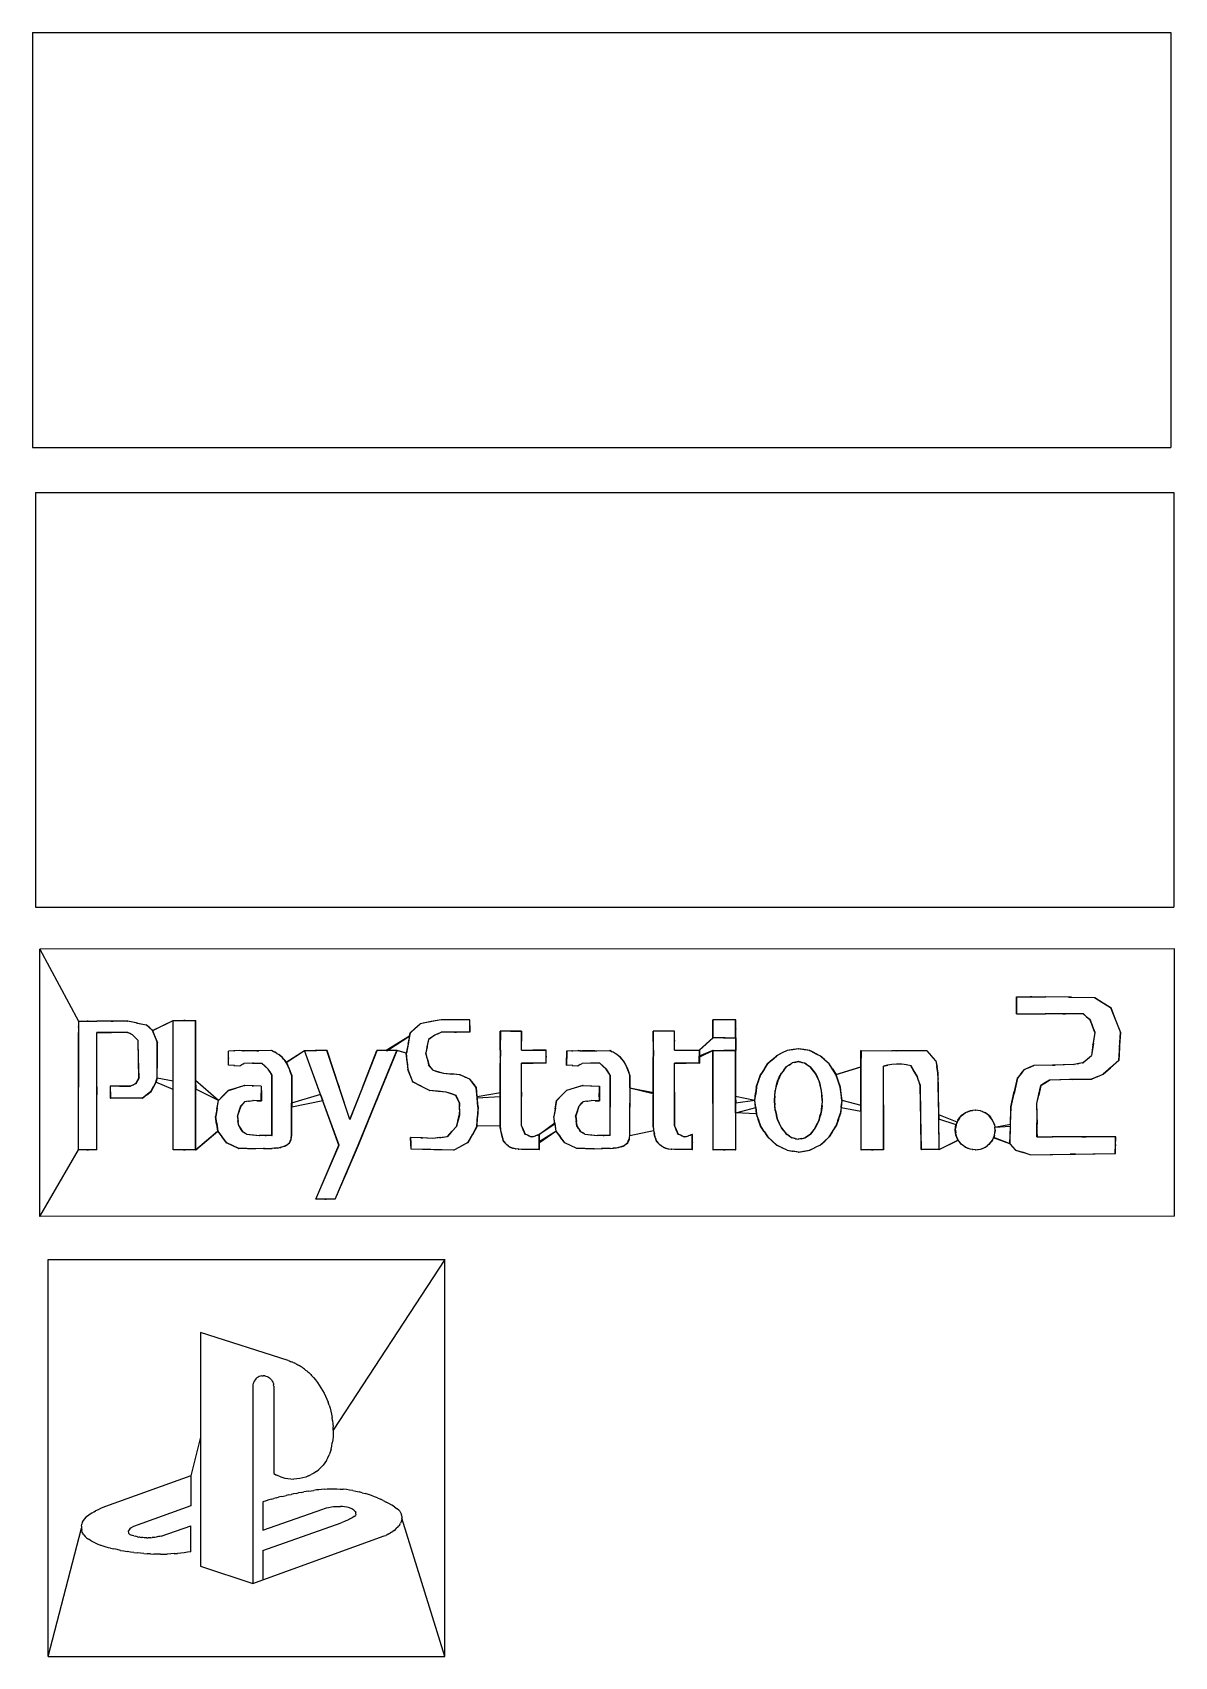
# Model space of a CAD drawing. Extents: x 0.742 to 1.235, y 0.046 to 0.746.
import ezdxf

# ---------------------------------------------------------------- set-up
doc = ezdxf.new("R2010")
doc.units = 0

msp = doc.modelspace()

# ---------------------------------------------------------------- linework, layer by layer
for p, q in [((0.74227, 0.74638, 0.08189), (0.74227, 0.56752, 0.08189)), ((0.74227, 0.74638, 0.08189), (1.23319, 0.74638, 0.08189)), ((1.23319, 0.74638, 0.08189), (1.23319, 0.56752, 0.08189)), ((0.74227, 0.56752, 0.08189), (1.23319, 0.56752, 0.08189)), ((0.74361, 0.54815, 0.08189), (0.74361, 0.36928, 0.08189)), ((0.74361, 0.54815, 0.08189), (1.23454, 0.54815, 0.08189)), ((1.23454, 0.54815, 0.08189), (1.23454, 0.36928, 0.08189)), ((0.74361, 0.36928, 0.08189), (1.23454, 0.36928, 0.08189)), ((1.23477, 0.35141, 0.36636), (0.7454, 0.35121, 0.36636)), ((1.23477, 0.35141, 0.35736), (0.7454, 0.35121, 0.35736)), ((0.7454, 0.35121, 0.36636), (0.76208, 0.32024, 0.36636)), ((0.74544, 0.236, 0.36636), (0.7454, 0.35121, 0.36636)), ((0.7454, 0.35121, 0.35736), (0.76215, 0.32024, 0.35736)), ((0.74544, 0.236, 0.35736), (0.7454, 0.35121, 0.35736)), ((0.7454, 0.35121, 0.36636), (0.7454, 0.35121, 0.35736)), ((1.23481, 0.23619, 0.36636), (1.23477, 0.35141, 0.36636)), ((1.23481, 0.23619, 0.35736), (1.23477, 0.35141, 0.35736)), ((1.23477, 0.35141, 0.36636), (1.23477, 0.35141, 0.35736)), ((1.1667, 0.32679, 0.36636), (1.1667, 0.33066, 0.36636)), ((1.1667, 0.33066, 0.36636), (1.1733, 0.33066, 0.36636)), ((1.1667, 0.33066, 0.36636), (1.16677, 0.33066, 0.35736)), ((1.16677, 0.33066, 0.35736), (1.17255, 0.33066, 0.35736)), ((1.16677, 0.32728, 0.35736), (1.16677, 0.33066, 0.35736)), ((1.17255, 0.33066, 0.35736), (1.17912, 0.33066, 0.35736)), ((1.1733, 0.33066, 0.36636), (1.17255, 0.33066, 0.35736)), ((1.1733, 0.33066, 0.36636), (1.17904, 0.33066, 0.36636)), ((1.19042, 0.3305, 0.36636), (1.17904, 0.33066, 0.36636)), ((1.17904, 0.33066, 0.36636), (1.17912, 0.33066, 0.35736)), ((1.18906, 0.33052, 0.35736), (1.17912, 0.33066, 0.35736)), ((1.18906, 0.33052, 0.35736), (1.20038, 0.33037, 0.35736)), ((1.19042, 0.3305, 0.36636), (1.18906, 0.33052, 0.35736)), ((1.19042, 0.3305, 0.36636), (1.2003, 0.33037, 0.36636)), ((1.2003, 0.33037, 0.36636), (1.2035, 0.3284, 0.36636)), ((1.2003, 0.33037, 0.36636), (1.20038, 0.33037, 0.35736)), ((1.20038, 0.33037, 0.35736), (1.20405, 0.32812, 0.35736)), ((1.1667, 0.32679, 0.36636), (1.16677, 0.32728, 0.35736)), ((1.1667, 0.32342, 0.36636), (1.1667, 0.32679, 0.36636)), ((1.1667, 0.32342, 0.36636), (1.17243, 0.32342, 0.36636)), ((1.1667, 0.32342, 0.36636), (1.16677, 0.32342, 0.35736)), ((1.16677, 0.32342, 0.35736), (1.16677, 0.32728, 0.35736)), ((1.16677, 0.32342, 0.35736), (1.17335, 0.32342, 0.35736)), ((1.17243, 0.32342, 0.36636), (1.17904, 0.32342, 0.36636)), ((1.17243, 0.32342, 0.36636), (1.17335, 0.32342, 0.35736)), ((1.17335, 0.32342, 0.35736), (1.17912, 0.32342, 0.35736)), ((1.18666, 0.32336, 0.36636), (1.17904, 0.32342, 0.36636)), ((1.17904, 0.32342, 0.36636), (1.17912, 0.32342, 0.35736)), ((1.18784, 0.32335, 0.35736), (1.17912, 0.32342, 0.35736)), ((1.19542, 0.32328, 0.36636), (1.18666, 0.32336, 0.36636)), ((1.18666, 0.32336, 0.36636), (1.18784, 0.32335, 0.35736)), ((1.1955, 0.32328, 0.35736), (1.18784, 0.32335, 0.35736)), ((1.19542, 0.32328, 0.36636), (1.19688, 0.32212, 0.36636)), ((1.19542, 0.32328, 0.36636), (1.1955, 0.32328, 0.35736)), ((1.1955, 0.32328, 0.35736), (1.19677, 0.32226, 0.35736)), ((1.19677, 0.32226, 0.35736), (1.19822, 0.32111, 0.35736)), ((1.19688, 0.32212, 0.36636), (1.19677, 0.32226, 0.35736)), ((1.19688, 0.32212, 0.36636), (1.19814, 0.32111, 0.36636)), ((1.2035, 0.3284, 0.36636), (1.20719, 0.32615, 0.36636)), ((1.2035, 0.3284, 0.36636), (1.20405, 0.32812, 0.35736)), ((1.20405, 0.32812, 0.35736), (1.20727, 0.32615, 0.35736)), ((1.20719, 0.32615, 0.36636), (1.20918, 0.32111, 0.36636)), ((1.20719, 0.32615, 0.36636), (1.20727, 0.32615, 0.35736)), ((1.20727, 0.32615, 0.35736), (1.20955, 0.32037, 0.35736)), ((0.76208, 0.32024, 0.36636), (0.76632, 0.32024, 0.36636)), ((0.76208, 0.32024, 0.36636), (0.76208, 0.31763, 0.36636)), ((0.76208, 0.32024, 0.36636), (0.76215, 0.32024, 0.35736)), ((0.76208, 0.31763, 0.36636), (0.76215, 0.31796, 0.35736)), ((0.76208, 0.31763, 0.36636), (0.76208, 0.31536, 0.36636)), ((0.76208, 0.28829, 0.36636), (0.76208, 0.31536, 0.36636)), ((0.76208, 0.31536, 0.36636), (0.76215, 0.31536, 0.35736)), ((0.76215, 0.32024, 0.35736), (0.76586, 0.32024, 0.35736)), ((0.76215, 0.32024, 0.35736), (0.76215, 0.31796, 0.35736)), ((0.76215, 0.31796, 0.35736), (0.76215, 0.31536, 0.35736)), ((0.76215, 0.31536, 0.35736), (0.76215, 0.29171, 0.35736)), ((0.76586, 0.32024, 0.35736), (0.77008, 0.32024, 0.35736)), ((0.76632, 0.32024, 0.36636), (0.76586, 0.32024, 0.35736)), ((0.76632, 0.32024, 0.36636), (0.77, 0.32024, 0.36636)), ((0.77616, 0.32024, 0.36636), (0.77, 0.32024, 0.36636)), ((0.77, 0.32024, 0.36636), (0.77008, 0.32024, 0.35736)), ((0.7771, 0.31536, 0.36636), (0.77, 0.31536, 0.36636)), ((0.77, 0.29186, 0.36636), (0.77, 0.31536, 0.36636)), ((0.77, 0.31536, 0.36636), (0.77008, 0.31536, 0.35736)), ((0.77714, 0.32024, 0.35736), (0.77008, 0.32024, 0.35736)), ((0.77008, 0.28844, 0.35736), (0.77008, 0.31536, 0.35736)), ((0.77008, 0.31536, 0.35736), (0.77628, 0.31536, 0.35736)), ((0.78326, 0.32024, 0.36636), (0.77616, 0.32024, 0.36636)), ((0.77616, 0.32024, 0.36636), (0.77714, 0.32024, 0.35736)), ((0.78334, 0.31536, 0.35736), (0.77628, 0.31536, 0.35736)), ((0.7771, 0.31536, 0.36636), (0.77628, 0.31536, 0.35736)), ((0.78326, 0.31536, 0.36636), (0.7771, 0.31536, 0.36636)), ((0.78334, 0.32024, 0.35736), (0.77714, 0.32024, 0.35736)), ((0.78699, 0.31945, 0.36636), (0.78326, 0.32024, 0.36636)), ((0.78326, 0.32024, 0.36636), (0.78334, 0.32024, 0.35736)), ((0.78438, 0.31483, 0.36636), (0.78326, 0.31536, 0.36636)), ((0.78326, 0.31536, 0.36636), (0.78334, 0.31536, 0.35736)), ((0.78761, 0.31933, 0.35736), (0.78334, 0.32024, 0.35736)), ((0.78432, 0.3149, 0.35736), (0.78334, 0.31536, 0.35736)), ((0.78699, 0.31945, 0.36636), (0.79128, 0.31854, 0.36636)), ((0.78699, 0.31945, 0.36636), (0.78761, 0.31933, 0.35736)), ((0.78761, 0.31933, 0.35736), (0.79136, 0.31854, 0.35736)), ((0.79256, 0.31742, 0.36636), (0.79128, 0.31854, 0.36636)), ((0.79128, 0.31854, 0.36636), (0.79136, 0.31854, 0.35736)), ((0.79282, 0.31726, 0.35736), (0.79136, 0.31854, 0.35736)), ((0.79403, 0.31613, 0.36636), (0.79256, 0.31742, 0.36636)), ((0.79256, 0.31742, 0.36636), (0.79282, 0.31726, 0.35736)), ((0.79411, 0.31613, 0.35736), (0.79282, 0.31726, 0.35736)), ((0.79403, 0.31613, 0.36636), (0.8029, 0.32051, 0.36636)), ((0.79499, 0.31369, 0.36636), (0.79403, 0.31613, 0.36636)), ((0.79403, 0.31613, 0.36636), (0.79411, 0.31613, 0.35736)), ((0.79411, 0.31613, 0.35736), (0.80298, 0.32051, 0.35736)), ((0.79521, 0.31334, 0.35736), (0.79411, 0.31613, 0.35736)), ((0.8029, 0.32051, 0.36636), (0.80811, 0.32051, 0.36636)), ((0.8029, 0.29069, 0.36636), (0.8029, 0.32051, 0.36636)), ((0.8029, 0.32051, 0.36636), (0.80298, 0.32051, 0.35736)), ((0.80298, 0.29445, 0.35736), (0.80298, 0.32051, 0.35736)), ((0.80298, 0.32051, 0.35736), (0.80753, 0.32051, 0.35736)), ((0.80753, 0.32051, 0.35736), (0.81271, 0.32051, 0.35736)), ((0.80811, 0.32051, 0.36636), (0.80753, 0.32051, 0.35736)), ((0.80811, 0.32051, 0.36636), (0.81263, 0.32051, 0.36636)), ((0.81263, 0.29461, 0.36636), (0.81263, 0.32051, 0.36636)), ((0.81263, 0.32051, 0.36636), (0.81271, 0.32051, 0.35736)), ((0.81271, 0.29085, 0.35736), (0.81271, 0.32051, 0.35736)), ((0.9049, 0.31373, 0.36636), (0.90517, 0.31513, 0.36636)), ((0.90497, 0.31371, 0.35736), (0.90524, 0.31513, 0.35736)), ((0.90714, 0.31697, 0.36636), (0.90517, 0.31513, 0.36636)), ((0.90517, 0.31513, 0.36636), (0.90524, 0.31513, 0.35736)), ((0.9075, 0.31724, 0.35736), (0.90524, 0.31513, 0.35736)), ((0.90714, 0.31697, 0.36636), (0.90941, 0.3191, 0.36636)), ((0.90714, 0.31697, 0.36636), (0.9075, 0.31724, 0.35736)), ((0.9075, 0.31724, 0.35736), (0.90948, 0.3191, 0.35736)), ((0.91427, 0.32, 0.36636), (0.90941, 0.3191, 0.36636)), ((0.90941, 0.3191, 0.36636), (0.90948, 0.3191, 0.35736)), ((0.91374, 0.31989, 0.35736), (0.90948, 0.3191, 0.35736)), ((0.91858, 0.32078, 0.35736), (0.91374, 0.31989, 0.35736)), ((0.91427, 0.32, 0.36636), (0.91374, 0.31989, 0.35736)), ((0.9185, 0.32078, 0.36636), (0.91427, 0.32, 0.36636)), ((0.91705, 0.31475, 0.36636), (0.9185, 0.31541, 0.36636)), ((0.91731, 0.31483, 0.35736), (0.91858, 0.31541, 0.35736)), ((0.92511, 0.32078, 0.36636), (0.9185, 0.32078, 0.36636)), ((0.9185, 0.32078, 0.36636), (0.91858, 0.32078, 0.35736)), ((0.92424, 0.31541, 0.36636), (0.9185, 0.31541, 0.36636)), ((0.9185, 0.31541, 0.36636), (0.91858, 0.31541, 0.35736)), ((0.92436, 0.32078, 0.35736), (0.91858, 0.32078, 0.35736)), ((0.92515, 0.31541, 0.35736), (0.91858, 0.31541, 0.35736)), ((0.93085, 0.31541, 0.36636), (0.92424, 0.31541, 0.36636)), ((0.92424, 0.31541, 0.36636), (0.92515, 0.31541, 0.35736)), ((0.93093, 0.32078, 0.35736), (0.92436, 0.32078, 0.35736)), ((0.92511, 0.32078, 0.36636), (0.92436, 0.32078, 0.35736)), ((0.93085, 0.32078, 0.36636), (0.92511, 0.32078, 0.36636)), ((0.93093, 0.31541, 0.35736), (0.92515, 0.31541, 0.35736)), ((0.93085, 0.31829, 0.36636), (0.93085, 0.32078, 0.36636)), ((0.93085, 0.32078, 0.36636), (0.93093, 0.32078, 0.35736)), ((0.93085, 0.31829, 0.36636), (0.93085, 0.31541, 0.36636)), ((0.93085, 0.31829, 0.36636), (0.93093, 0.31792, 0.35736)), ((0.93085, 0.31541, 0.36636), (0.93093, 0.31541, 0.35736)), ((0.93093, 0.31792, 0.35736), (0.93093, 0.32078, 0.35736)), ((0.93093, 0.31541, 0.35736), (0.93093, 0.31792, 0.35736)), ((0.94401, 0.31147, 0.36636), (0.94401, 0.31583, 0.36636)), ((0.9489, 0.31583, 0.36636), (0.94401, 0.31583, 0.36636)), ((0.94401, 0.31583, 0.36636), (0.94408, 0.31583, 0.35736)), ((0.94836, 0.31583, 0.35736), (0.94408, 0.31583, 0.35736)), ((0.94408, 0.31583, 0.35736), (0.94408, 0.31202, 0.35736)), ((0.94836, 0.31583, 0.35736), (0.95322, 0.31583, 0.35736)), ((0.9489, 0.31583, 0.36636), (0.94836, 0.31583, 0.35736)), ((0.95314, 0.31583, 0.36636), (0.9489, 0.31583, 0.36636)), ((0.95314, 0.31583, 0.36636), (0.95314, 0.31205, 0.36636)), ((0.95314, 0.31583, 0.36636), (0.95322, 0.31583, 0.35736)), ((0.95322, 0.3115, 0.35736), (0.95322, 0.31583, 0.35736)), ((1.01, 0.31147, 0.36636), (1.01, 0.31583, 0.36636)), ((1.01489, 0.31583, 0.36636), (1.01, 0.31583, 0.36636)), ((1.01, 0.31583, 0.36636), (1.01008, 0.31583, 0.35736)), ((1.01435, 0.31583, 0.35736), (1.01008, 0.31583, 0.35736)), ((1.01008, 0.31202, 0.35736), (1.01008, 0.31583, 0.35736)), ((1.01921, 0.31583, 0.35736), (1.01435, 0.31583, 0.35736)), ((1.01489, 0.31583, 0.36636), (1.01435, 0.31583, 0.35736)), ((1.01914, 0.31583, 0.36636), (1.01489, 0.31583, 0.36636)), ((1.01914, 0.31205, 0.36636), (1.01914, 0.31583, 0.36636)), ((1.01914, 0.31583, 0.36636), (1.01921, 0.31583, 0.35736)), ((1.01921, 0.3115, 0.35736), (1.01921, 0.31583, 0.35736)), ((1.03576, 0.31666, 0.36636), (1.03576, 0.32078, 0.36636)), ((1.04097, 0.32078, 0.36636), (1.03576, 0.32078, 0.36636)), ((1.03576, 0.32078, 0.36636), (1.03583, 0.32078, 0.35736)), ((1.03576, 0.31666, 0.36636), (1.03583, 0.31718, 0.35736)), ((1.03576, 0.31307, 0.36636), (1.03576, 0.31666, 0.36636)), ((1.04039, 0.32078, 0.35736), (1.03583, 0.32078, 0.35736)), ((1.03583, 0.31718, 0.35736), (1.03583, 0.32078, 0.35736)), ((1.03583, 0.31307, 0.35736), (1.03583, 0.31718, 0.35736)), ((1.04557, 0.32078, 0.35736), (1.04039, 0.32078, 0.35736)), ((1.04097, 0.32078, 0.36636), (1.04039, 0.32078, 0.35736)), ((1.04549, 0.32078, 0.36636), (1.04097, 0.32078, 0.36636)), ((1.04549, 0.3172, 0.36636), (1.04549, 0.32078, 0.36636)), ((1.04549, 0.32078, 0.36636), (1.04557, 0.32078, 0.35736)), ((1.04549, 0.31307, 0.36636), (1.04549, 0.3172, 0.36636)), ((1.04549, 0.3172, 0.36636), (1.04557, 0.31668, 0.35736)), ((1.04557, 0.31668, 0.35736), (1.04557, 0.32078, 0.35736)), ((1.04557, 0.31307, 0.35736), (1.04557, 0.31668, 0.35736)), ((1.19814, 0.32111, 0.36636), (1.19937, 0.31803, 0.36636)), ((1.19814, 0.32111, 0.36636), (1.19822, 0.32111, 0.35736)), ((1.19822, 0.32111, 0.35736), (1.1993, 0.31842, 0.35736)), ((1.20052, 0.31537, 0.35736), (1.1993, 0.31842, 0.35736)), ((1.19937, 0.31803, 0.36636), (1.1993, 0.31842, 0.35736)), ((1.20044, 0.31537, 0.36636), (1.19937, 0.31803, 0.36636)), ((1.20044, 0.31537, 0.36636), (1.19964, 0.31001, 0.36636)), ((1.19982, 0.31069, 0.35736), (1.20052, 0.31537, 0.35736)), ((1.20044, 0.31537, 0.36636), (1.20052, 0.31537, 0.35736)), ((1.20918, 0.32111, 0.36636), (1.21147, 0.3153, 0.36636)), ((1.20918, 0.32111, 0.36636), (1.20955, 0.32037, 0.35736)), ((1.20955, 0.32037, 0.35736), (1.21155, 0.3153, 0.35736)), ((1.21147, 0.3153, 0.36636), (1.21112, 0.30971, 0.36636)), ((1.21115, 0.3089, 0.35736), (1.21155, 0.3153, 0.35736)), ((1.21147, 0.3153, 0.36636), (1.21155, 0.3153, 0.35736)), ((0.78543, 0.31437, 0.35736), (0.78432, 0.3149, 0.35736)), ((0.78438, 0.31483, 0.36636), (0.78432, 0.3149, 0.35736)), ((0.78535, 0.31437, 0.36636), (0.78438, 0.31483, 0.36636)), ((0.78535, 0.31437, 0.36636), (0.78665, 0.31304, 0.36636)), ((0.78535, 0.31437, 0.36636), (0.78543, 0.31437, 0.35736)), ((0.78543, 0.31437, 0.35736), (0.78657, 0.31321, 0.35736)), ((0.78657, 0.31321, 0.35736), (0.78786, 0.31189, 0.35736)), ((0.78665, 0.31304, 0.36636), (0.78657, 0.31321, 0.35736)), ((0.78665, 0.31304, 0.36636), (0.78778, 0.31189, 0.36636)), ((0.78799, 0.3033, 0.36636), (0.78778, 0.31189, 0.36636)), ((0.78778, 0.31189, 0.36636), (0.78786, 0.31189, 0.35736)), ((0.78804, 0.30438, 0.35736), (0.78786, 0.31189, 0.35736)), ((0.79499, 0.31369, 0.36636), (0.7961, 0.31088, 0.36636)), ((0.79499, 0.31369, 0.36636), (0.79521, 0.31334, 0.35736)), ((0.79521, 0.31334, 0.35736), (0.79618, 0.31088, 0.35736)), ((0.79606, 0.3028, 0.36636), (0.7961, 0.31088, 0.36636)), ((0.7961, 0.31088, 0.36636), (0.79618, 0.31088, 0.35736)), ((0.79614, 0.30382, 0.35736), (0.79618, 0.31088, 0.35736)), ((0.9049, 0.31373, 0.36636), (0.89486, 0.30751, 0.36636)), ((0.90497, 0.31371, 0.35736), (0.89552, 0.30751, 0.35736)), ((0.90426, 0.31047, 0.36636), (0.90348, 0.30642, 0.36636)), ((0.90445, 0.31105, 0.35736), (0.90355, 0.30642, 0.35736)), ((0.9049, 0.31373, 0.36636), (0.90426, 0.31047, 0.36636)), ((0.90426, 0.31047, 0.36636), (0.90445, 0.31105, 0.35736)), ((0.90445, 0.31105, 0.35736), (0.90497, 0.31371, 0.35736)), ((0.91252, 0.30955, 0.36636), (0.91189, 0.30648, 0.36636)), ((0.91252, 0.30917, 0.35736), (0.91197, 0.30648, 0.35736)), ((0.91306, 0.31222, 0.36636), (0.91252, 0.30955, 0.36636)), ((0.91252, 0.30917, 0.35736), (0.91314, 0.31222, 0.35736)), ((0.91252, 0.30955, 0.36636), (0.91252, 0.30917, 0.35736)), ((0.91452, 0.31327, 0.36636), (0.91306, 0.31222, 0.36636)), ((0.91306, 0.31222, 0.36636), (0.91314, 0.31222, 0.35736)), ((0.91441, 0.31314, 0.35736), (0.91314, 0.31222, 0.35736)), ((0.91586, 0.31417, 0.35736), (0.91441, 0.31314, 0.35736)), ((0.91452, 0.31327, 0.36636), (0.91441, 0.31314, 0.35736)), ((0.91578, 0.31417, 0.36636), (0.91452, 0.31327, 0.36636)), ((0.91705, 0.31475, 0.36636), (0.91578, 0.31417, 0.36636)), ((0.91578, 0.31417, 0.36636), (0.91586, 0.31417, 0.35736)), ((0.91731, 0.31483, 0.35736), (0.91586, 0.31417, 0.35736)), ((0.91705, 0.31475, 0.36636), (0.91731, 0.31483, 0.35736)), ((0.94401, 0.31147, 0.36636), (0.94408, 0.31202, 0.35736)), ((0.94401, 0.30769, 0.36636), (0.94401, 0.31147, 0.36636)), ((0.94408, 0.30769, 0.35736), (0.94408, 0.31202, 0.35736)), ((0.95314, 0.30769, 0.36636), (0.95314, 0.31205, 0.36636)), ((0.95314, 0.31205, 0.36636), (0.95322, 0.3115, 0.35736)), ((0.95322, 0.30769, 0.35736), (0.95322, 0.3115, 0.35736)), ((1.01, 0.31147, 0.36636), (1.01008, 0.31202, 0.35736)), ((1.01, 0.31147, 0.36636), (1.01, 0.30769, 0.36636)), ((1.01008, 0.30769, 0.35736), (1.01008, 0.31202, 0.35736)), ((1.01914, 0.30769, 0.36636), (1.01914, 0.31205, 0.36636)), ((1.01914, 0.31205, 0.36636), (1.01921, 0.3115, 0.35736)), ((1.01921, 0.30769, 0.35736), (1.01921, 0.3115, 0.35736)), ((1.0298, 0.30769, 0.36636), (1.03576, 0.31307, 0.36636)), ((1.02988, 0.30769, 0.35736), (1.03583, 0.31307, 0.35736)), ((1.04028, 0.31307, 0.36636), (1.03576, 0.31307, 0.36636)), ((1.03576, 0.31307, 0.36636), (1.03583, 0.31307, 0.35736)), ((1.04102, 0.31307, 0.35736), (1.03583, 0.31307, 0.35736)), ((1.04028, 0.31307, 0.36636), (1.04549, 0.31307, 0.36636)), ((1.04028, 0.31307, 0.36636), (1.04102, 0.31307, 0.35736)), ((1.04102, 0.31307, 0.35736), (1.04557, 0.31307, 0.35736)), ((1.04549, 0.31307, 0.36636), (1.04549, 0.30754, 0.36636)), ((1.04549, 0.31307, 0.36636), (1.04557, 0.31307, 0.35736)), ((1.04557, 0.31307, 0.35736), (1.04557, 0.30754, 0.35736)), ((1.07263, 0.30827, 0.35736), (1.07005, 0.30787, 0.35736)), ((1.07256, 0.30827, 0.36636), (1.0703, 0.30792, 0.36636)), ((1.07516, 0.30786, 0.36636), (1.07256, 0.30827, 0.36636)), ((1.07256, 0.30827, 0.36636), (1.07263, 0.30827, 0.35736)), ((1.07491, 0.30791, 0.35736), (1.07263, 0.30827, 0.35736)), ((1.19964, 0.31001, 0.36636), (1.19894, 0.30536, 0.36636)), ((1.19982, 0.31069, 0.35736), (1.19902, 0.30536, 0.35736)), ((1.19964, 0.31001, 0.36636), (1.19982, 0.31069, 0.35736)), ((1.21112, 0.30971, 0.36636), (1.21071, 0.30328, 0.36636)), ((1.21115, 0.3089, 0.35736), (1.21079, 0.30328, 0.35736)), ((1.21112, 0.30971, 0.36636), (1.21115, 0.3089, 0.35736)), ((0.78799, 0.3033, 0.36636), (0.78804, 0.30438, 0.35736)), ((0.78817, 0.29583, 0.36636), (0.78799, 0.3033, 0.36636)), ((0.78825, 0.29583, 0.35736), (0.78804, 0.30438, 0.35736)), ((0.79602, 0.29578, 0.36636), (0.79606, 0.3028, 0.36636)), ((0.79606, 0.3028, 0.36636), (0.79614, 0.30382, 0.35736)), ((0.7961, 0.29578, 0.35736), (0.79614, 0.30382, 0.35736)), ((0.82905, 0.30736, 0.36636), (0.82677, 0.30722, 0.36636)), ((0.82678, 0.30445, 0.36636), (0.82677, 0.30722, 0.36636)), ((0.82677, 0.30722, 0.36636), (0.82685, 0.30722, 0.35736)), ((0.8268, 0.30126, 0.36636), (0.82678, 0.30445, 0.36636)), ((0.82678, 0.30445, 0.36636), (0.82686, 0.30405, 0.35736)), ((0.8294, 0.3011, 0.36636), (0.8268, 0.30126, 0.36636)), ((0.8268, 0.30126, 0.36636), (0.82687, 0.30126, 0.35736)), ((0.82945, 0.30738, 0.35736), (0.82685, 0.30722, 0.35736)), ((0.82686, 0.30405, 0.35736), (0.82685, 0.30722, 0.35736)), ((0.82687, 0.30126, 0.35736), (0.82686, 0.30405, 0.35736)), ((0.82915, 0.30112, 0.35736), (0.82687, 0.30126, 0.35736)), ((0.83166, 0.30752, 0.36636), (0.82905, 0.30736, 0.36636)), ((0.82905, 0.30736, 0.36636), (0.82945, 0.30738, 0.35736)), ((0.82915, 0.30112, 0.35736), (0.83174, 0.30096, 0.35736)), ((0.8294, 0.3011, 0.36636), (0.82915, 0.30112, 0.35736)), ((0.8294, 0.3011, 0.36636), (0.83166, 0.30096, 0.36636)), ((0.83174, 0.30752, 0.35736), (0.82945, 0.30738, 0.35736)), ((0.83251, 0.30744, 0.36636), (0.83166, 0.30752, 0.36636)), ((0.83166, 0.30752, 0.36636), (0.83174, 0.30752, 0.35736)), ((0.83166, 0.30096, 0.36636), (0.83263, 0.30152, 0.36636)), ((0.83271, 0.30743, 0.35736), (0.83174, 0.30752, 0.35736)), ((0.83174, 0.30096, 0.35736), (0.83259, 0.30145, 0.35736)), ((0.83347, 0.30735, 0.36636), (0.83251, 0.30744, 0.36636)), ((0.83251, 0.30744, 0.36636), (0.83271, 0.30743, 0.35736)), ((0.83259, 0.30145, 0.35736), (0.83355, 0.30201, 0.35736)), ((0.83263, 0.30152, 0.36636), (0.83259, 0.30145, 0.35736)), ((0.83263, 0.30152, 0.36636), (0.83347, 0.30201, 0.36636)), ((0.83355, 0.30735, 0.35736), (0.83271, 0.30743, 0.35736)), ((0.83898, 0.30743, 0.36636), (0.83347, 0.30735, 0.36636)), ((0.83347, 0.30735, 0.36636), (0.83355, 0.30735, 0.35736)), ((0.83754, 0.30203, 0.36636), (0.83347, 0.30201, 0.36636)), ((0.83347, 0.30201, 0.36636), (0.83355, 0.30201, 0.35736)), ((0.83986, 0.30744, 0.35736), (0.83355, 0.30735, 0.35736)), ((0.83711, 0.30203, 0.35736), (0.83355, 0.30201, 0.35736)), ((0.83711, 0.30203, 0.35736), (0.84115, 0.30206, 0.35736)), ((0.83754, 0.30203, 0.36636), (0.83711, 0.30203, 0.35736)), ((0.83754, 0.30203, 0.36636), (0.84107, 0.30206, 0.36636)), ((0.84532, 0.30753, 0.36636), (0.83898, 0.30743, 0.36636)), ((0.83898, 0.30743, 0.36636), (0.83986, 0.30744, 0.35736)), ((0.8454, 0.30753, 0.35736), (0.83986, 0.30744, 0.35736)), ((0.84107, 0.30206, 0.36636), (0.84258, 0.30071, 0.36636)), ((0.84107, 0.30206, 0.36636), (0.84115, 0.30206, 0.35736)), ((0.84115, 0.30206, 0.35736), (0.84247, 0.30088, 0.35736)), ((0.84601, 0.30718, 0.36636), (0.84532, 0.30753, 0.36636)), ((0.84532, 0.30753, 0.36636), (0.8454, 0.30753, 0.35736)), ((0.84619, 0.30713, 0.35736), (0.8454, 0.30753, 0.35736)), ((0.84681, 0.30679, 0.36636), (0.84601, 0.30718, 0.36636)), ((0.84601, 0.30718, 0.36636), (0.84619, 0.30713, 0.35736)), ((0.84688, 0.30679, 0.35736), (0.84619, 0.30713, 0.35736)), ((0.8477, 0.30625, 0.36636), (0.84681, 0.30679, 0.36636)), ((0.84681, 0.30679, 0.36636), (0.84688, 0.30679, 0.35736)), ((0.84766, 0.30632, 0.35736), (0.84688, 0.30679, 0.35736)), ((0.84766, 0.30632, 0.35736), (0.84855, 0.30579, 0.35736)), ((0.8477, 0.30625, 0.36636), (0.84766, 0.30632, 0.35736)), ((0.8477, 0.30625, 0.36636), (0.84847, 0.30579, 0.36636)), ((0.84925, 0.30516, 0.36636), (0.84847, 0.30579, 0.36636)), ((0.84847, 0.30579, 0.36636), (0.84855, 0.30579, 0.35736)), ((0.84923, 0.30524, 0.35736), (0.84855, 0.30579, 0.35736)), ((0.85, 0.30461, 0.35736), (0.84923, 0.30524, 0.35736)), ((0.84925, 0.30516, 0.36636), (0.84923, 0.30524, 0.35736)), ((0.84992, 0.30461, 0.36636), (0.84925, 0.30516, 0.36636)), ((0.85058, 0.30387, 0.36636), (0.84992, 0.30461, 0.36636)), ((0.84992, 0.30461, 0.36636), (0.85, 0.30461, 0.35736)), ((0.85058, 0.30396, 0.35736), (0.85, 0.30461, 0.35736)), ((0.85123, 0.30323, 0.35736), (0.85058, 0.30396, 0.35736)), ((0.85058, 0.30387, 0.36636), (0.85058, 0.30396, 0.35736)), ((0.85115, 0.30323, 0.36636), (0.85058, 0.30387, 0.36636)), ((0.85169, 0.30238, 0.36636), (0.85115, 0.30323, 0.36636)), ((0.85115, 0.30323, 0.36636), (0.85123, 0.30323, 0.35736)), ((0.8517, 0.30249, 0.35736), (0.85123, 0.30323, 0.35736)), ((0.85169, 0.30238, 0.36636), (0.85954, 0.30751, 0.36636)), ((0.85169, 0.30238, 0.36636), (0.8517, 0.30249, 0.35736)), ((0.85216, 0.30165, 0.36636), (0.85169, 0.30238, 0.36636)), ((0.8517, 0.30249, 0.35736), (0.85961, 0.30751, 0.35736)), ((0.85224, 0.30165, 0.35736), (0.8517, 0.30249, 0.35736)), ((0.85259, 0.3007, 0.36636), (0.85216, 0.30165, 0.36636)), ((0.85216, 0.30165, 0.36636), (0.85224, 0.30165, 0.35736)), ((0.85261, 0.30082, 0.35736), (0.85224, 0.30165, 0.35736)), ((0.85954, 0.30751, 0.36636), (0.86475, 0.30751, 0.36636)), ((0.86644, 0.28855, 0.36636), (0.85954, 0.30751, 0.36636)), ((0.85954, 0.30751, 0.36636), (0.85961, 0.30751, 0.35736)), ((0.85961, 0.30751, 0.35736), (0.86417, 0.30751, 0.35736)), ((0.86753, 0.28579, 0.35736), (0.85961, 0.30751, 0.35736)), ((0.86935, 0.30751, 0.35736), (0.86417, 0.30751, 0.35736)), ((0.86475, 0.30751, 0.36636), (0.86417, 0.30751, 0.35736)), ((0.86927, 0.30751, 0.36636), (0.86475, 0.30751, 0.36636)), ((0.87384, 0.29368, 0.36636), (0.86927, 0.30751, 0.36636)), ((0.86927, 0.30751, 0.36636), (0.86935, 0.30751, 0.35736)), ((0.87458, 0.29167, 0.35736), (0.86935, 0.30751, 0.35736)), ((0.88456, 0.29158, 0.36636), (0.89084, 0.30751, 0.36636)), ((0.88543, 0.29359, 0.35736), (0.89092, 0.30751, 0.35736)), ((0.89064, 0.28579, 0.35736), (0.89956, 0.30751, 0.35736)), ((0.89486, 0.30751, 0.36636), (0.89084, 0.30751, 0.36636)), ((0.89084, 0.30751, 0.36636), (0.89092, 0.30751, 0.35736)), ((0.89552, 0.30751, 0.35736), (0.89092, 0.30751, 0.35736)), ((0.89169, 0.28855, 0.36636), (0.89948, 0.30751, 0.36636)), ((0.89948, 0.30751, 0.36636), (0.89486, 0.30751, 0.36636)), ((0.89486, 0.30751, 0.36636), (0.89552, 0.30751, 0.35736)), ((0.89956, 0.30751, 0.35736), (0.89552, 0.30751, 0.35736)), ((0.90348, 0.30642, 0.36636), (0.89948, 0.30751, 0.36636)), ((0.89948, 0.30751, 0.36636), (0.89956, 0.30751, 0.35736)), ((0.90355, 0.30642, 0.35736), (0.89956, 0.30751, 0.35736)), ((0.90387, 0.30263, 0.36636), (0.90348, 0.30642, 0.36636)), ((0.90348, 0.30642, 0.36636), (0.90355, 0.30642, 0.35736)), ((0.9039, 0.30311, 0.35736), (0.90355, 0.30642, 0.35736)), ((0.90387, 0.30263, 0.36636), (0.9039, 0.30311, 0.35736)), ((0.90387, 0.30263, 0.36636), (0.90422, 0.29934, 0.36636)), ((0.90429, 0.29934, 0.35736), (0.9039, 0.30311, 0.35736)), ((0.91244, 0.30413, 0.36636), (0.91189, 0.30648, 0.36636)), ((0.91189, 0.30648, 0.36636), (0.91197, 0.30648, 0.35736)), ((0.9126, 0.30379, 0.35736), (0.91197, 0.30648, 0.35736)), ((0.91244, 0.30413, 0.36636), (0.91307, 0.30142, 0.36636)), ((0.91244, 0.30413, 0.36636), (0.9126, 0.30379, 0.35736)), ((0.9126, 0.30379, 0.35736), (0.91315, 0.30142, 0.35736)), ((0.91397, 0.3003, 0.36636), (0.91307, 0.30142, 0.36636)), ((0.91307, 0.30142, 0.36636), (0.91315, 0.30142, 0.35736)), ((0.91418, 0.30014, 0.35736), (0.91315, 0.30142, 0.35736)), ((0.94401, 0.30769, 0.36636), (0.94401, 0.30472, 0.36636)), ((0.94401, 0.30769, 0.36636), (0.94408, 0.30769, 0.35736)), ((0.94401, 0.30472, 0.36636), (0.94408, 0.3051, 0.35736)), ((0.94401, 0.30472, 0.36636), (0.94401, 0.30215, 0.36636)), ((0.94401, 0.28767, 0.36636), (0.94401, 0.30215, 0.36636)), ((0.94401, 0.30215, 0.36636), (0.94408, 0.30215, 0.35736)), ((0.94408, 0.30769, 0.35736), (0.94408, 0.3051, 0.35736)), ((0.94408, 0.30215, 0.35736), (0.94408, 0.3051, 0.35736)), ((0.94408, 0.2895, 0.35736), (0.94408, 0.30215, 0.35736)), ((0.95314, 0.30769, 0.36636), (0.9581, 0.30769, 0.36636)), ((0.95314, 0.30769, 0.36636), (0.95322, 0.30769, 0.35736)), ((0.95885, 0.30215, 0.36636), (0.95314, 0.30215, 0.36636)), ((0.95314, 0.28958, 0.36636), (0.95314, 0.30215, 0.36636)), ((0.95314, 0.30215, 0.36636), (0.95322, 0.30215, 0.35736)), ((0.95322, 0.30769, 0.35736), (0.9589, 0.30769, 0.35736)), ((0.95322, 0.28775, 0.35736), (0.95322, 0.30215, 0.35736)), ((0.95322, 0.30215, 0.35736), (0.95821, 0.30215, 0.35736)), ((0.96381, 0.30769, 0.36636), (0.9581, 0.30769, 0.36636)), ((0.9581, 0.30769, 0.36636), (0.9589, 0.30769, 0.35736)), ((0.96388, 0.30215, 0.35736), (0.95821, 0.30215, 0.35736)), ((0.95885, 0.30215, 0.36636), (0.95821, 0.30215, 0.35736)), ((0.96381, 0.30215, 0.36636), (0.95885, 0.30215, 0.36636)), ((0.9589, 0.30769, 0.35736), (0.96388, 0.30769, 0.35736)), ((0.96381, 0.30511, 0.36636), (0.96381, 0.30769, 0.36636)), ((0.96381, 0.30769, 0.36636), (0.96388, 0.30769, 0.35736)), ((0.96381, 0.30215, 0.36636), (0.96381, 0.30511, 0.36636)), ((0.96381, 0.30511, 0.36636), (0.96388, 0.30474, 0.35736)), ((0.96381, 0.30215, 0.36636), (0.96388, 0.30215, 0.35736)), ((0.96388, 0.30474, 0.35736), (0.96388, 0.30769, 0.35736)), ((0.96388, 0.30215, 0.35736), (0.96388, 0.30474, 0.35736)), ((0.97489, 0.30736, 0.36636), (0.97262, 0.30722, 0.36636)), ((0.97262, 0.30722, 0.36636), (0.97263, 0.30445, 0.36636)), ((0.97262, 0.30722, 0.36636), (0.97269, 0.30722, 0.35736)), ((0.97264, 0.30126, 0.36636), (0.97263, 0.30445, 0.36636)), ((0.97263, 0.30445, 0.36636), (0.97271, 0.30405, 0.35736)), ((0.97525, 0.3011, 0.36636), (0.97264, 0.30126, 0.36636)), ((0.97264, 0.30126, 0.36636), (0.97272, 0.30126, 0.35736)), ((0.9753, 0.30738, 0.35736), (0.97269, 0.30722, 0.35736)), ((0.97269, 0.30722, 0.35736), (0.97271, 0.30405, 0.35736)), ((0.97272, 0.30126, 0.35736), (0.97271, 0.30405, 0.35736)), ((0.975, 0.30112, 0.35736), (0.97272, 0.30126, 0.35736)), ((0.97489, 0.30736, 0.36636), (0.97751, 0.30752, 0.36636)), ((0.97489, 0.30736, 0.36636), (0.9753, 0.30738, 0.35736)), ((0.975, 0.30112, 0.35736), (0.97759, 0.30096, 0.35736)), ((0.97525, 0.3011, 0.36636), (0.975, 0.30112, 0.35736)), ((0.97525, 0.3011, 0.36636), (0.97751, 0.30096, 0.36636)), ((0.9753, 0.30738, 0.35736), (0.97759, 0.30752, 0.35736)), ((0.97751, 0.30752, 0.36636), (0.97835, 0.30744, 0.36636)), ((0.97751, 0.30752, 0.36636), (0.97759, 0.30752, 0.35736)), ((0.97751, 0.30096, 0.36636), (0.97848, 0.30152, 0.36636)), ((0.97855, 0.30743, 0.35736), (0.97759, 0.30752, 0.35736)), ((0.97843, 0.30145, 0.35736), (0.97759, 0.30096, 0.35736)), ((0.97835, 0.30744, 0.36636), (0.97932, 0.30735, 0.36636)), ((0.97835, 0.30744, 0.36636), (0.97855, 0.30743, 0.35736)), ((0.97843, 0.30145, 0.35736), (0.9794, 0.30201, 0.35736)), ((0.97848, 0.30152, 0.36636), (0.97843, 0.30145, 0.35736)), ((0.97848, 0.30152, 0.36636), (0.97932, 0.30201, 0.36636)), ((0.97855, 0.30743, 0.35736), (0.9794, 0.30735, 0.35736)), ((0.98483, 0.30743, 0.36636), (0.97932, 0.30735, 0.36636)), ((0.97932, 0.30735, 0.36636), (0.9794, 0.30735, 0.35736)), ((0.98339, 0.30203, 0.36636), (0.97932, 0.30201, 0.36636)), ((0.97932, 0.30201, 0.36636), (0.9794, 0.30201, 0.35736)), ((0.9794, 0.30735, 0.35736), (0.98571, 0.30744, 0.35736)), ((0.98295, 0.30203, 0.35736), (0.9794, 0.30201, 0.35736)), ((0.987, 0.30206, 0.35736), (0.98295, 0.30203, 0.35736)), ((0.98339, 0.30203, 0.36636), (0.98295, 0.30203, 0.35736)), ((0.98692, 0.30206, 0.36636), (0.98339, 0.30203, 0.36636)), ((0.98483, 0.30743, 0.36636), (0.99117, 0.30753, 0.36636)), ((0.98483, 0.30743, 0.36636), (0.98571, 0.30744, 0.35736)), ((0.98571, 0.30744, 0.35736), (0.99125, 0.30753, 0.35736)), ((0.98692, 0.30206, 0.36636), (0.98843, 0.30071, 0.36636)), ((0.98692, 0.30206, 0.36636), (0.987, 0.30206, 0.35736)), ((0.987, 0.30206, 0.35736), (0.98831, 0.30088, 0.35736)), ((0.99186, 0.30718, 0.36636), (0.99117, 0.30753, 0.36636)), ((0.99117, 0.30753, 0.36636), (0.99125, 0.30753, 0.35736)), ((0.99204, 0.30713, 0.35736), (0.99125, 0.30753, 0.35736)), ((0.99265, 0.30679, 0.36636), (0.99186, 0.30718, 0.36636)), ((0.99186, 0.30718, 0.36636), (0.99204, 0.30713, 0.35736)), ((0.99273, 0.30679, 0.35736), (0.99204, 0.30713, 0.35736)), ((0.99354, 0.30625, 0.36636), (0.99265, 0.30679, 0.36636)), ((0.99265, 0.30679, 0.36636), (0.99273, 0.30679, 0.35736)), ((0.99351, 0.30632, 0.35736), (0.99273, 0.30679, 0.35736)), ((0.9944, 0.30579, 0.35736), (0.99351, 0.30632, 0.35736)), ((0.99354, 0.30625, 0.36636), (0.99351, 0.30632, 0.35736)), ((0.99432, 0.30579, 0.36636), (0.99354, 0.30625, 0.36636)), ((0.9951, 0.30516, 0.36636), (0.99432, 0.30579, 0.36636)), ((0.99432, 0.30579, 0.36636), (0.9944, 0.30579, 0.35736)), ((0.99508, 0.30524, 0.35736), (0.9944, 0.30579, 0.35736)), ((0.99585, 0.30461, 0.35736), (0.99508, 0.30524, 0.35736)), ((0.9951, 0.30516, 0.36636), (0.99508, 0.30524, 0.35736)), ((0.99577, 0.30461, 0.36636), (0.9951, 0.30516, 0.36636)), ((0.99643, 0.30387, 0.36636), (0.99577, 0.30461, 0.36636)), ((0.99577, 0.30461, 0.36636), (0.99585, 0.30461, 0.35736)), ((0.99642, 0.30396, 0.35736), (0.99585, 0.30461, 0.35736)), ((0.99708, 0.30323, 0.35736), (0.99642, 0.30396, 0.35736)), ((0.99643, 0.30387, 0.36636), (0.99642, 0.30396, 0.35736)), ((0.997, 0.30323, 0.36636), (0.99643, 0.30387, 0.36636)), ((0.99754, 0.30238, 0.36636), (0.997, 0.30323, 0.36636)), ((0.997, 0.30323, 0.36636), (0.99708, 0.30323, 0.35736)), ((0.99755, 0.30249, 0.35736), (0.99708, 0.30323, 0.35736)), ((0.99754, 0.30238, 0.36636), (0.99755, 0.30249, 0.35736)), ((0.99801, 0.30165, 0.36636), (0.99754, 0.30238, 0.36636)), ((0.99809, 0.30165, 0.35736), (0.99755, 0.30249, 0.35736)), ((0.99843, 0.3007, 0.36636), (0.99801, 0.30165, 0.36636)), ((0.99801, 0.30165, 0.36636), (0.99809, 0.30165, 0.35736)), ((0.99846, 0.30082, 0.35736), (0.99809, 0.30165, 0.35736)), ((1.01, 0.30769, 0.36636), (1.01, 0.30472, 0.36636)), ((1.01, 0.30769, 0.36636), (1.01008, 0.30769, 0.35736)), ((1.01, 0.30472, 0.36636), (1.01008, 0.3051, 0.35736)), ((1.01, 0.30215, 0.36636), (1.01, 0.30472, 0.36636)), ((1.01, 0.28903, 0.36636), (1.01, 0.30215, 0.36636)), ((1.01, 0.30215, 0.36636), (1.01008, 0.30215, 0.35736)), ((1.01008, 0.30769, 0.35736), (1.01008, 0.3051, 0.35736)), ((1.01008, 0.30215, 0.35736), (1.01008, 0.3051, 0.35736)), ((1.01008, 0.2895, 0.35736), (1.01008, 0.30215, 0.35736)), ((1.01914, 0.30769, 0.36636), (1.02409, 0.30769, 0.36636)), ((1.01914, 0.30769, 0.36636), (1.01921, 0.30769, 0.35736)), ((1.02484, 0.30215, 0.36636), (1.01914, 0.30215, 0.36636)), ((1.01914, 0.28958, 0.36636), (1.01914, 0.30215, 0.36636)), ((1.01914, 0.30215, 0.36636), (1.01921, 0.30215, 0.35736)), ((1.01921, 0.30769, 0.35736), (1.02489, 0.30769, 0.35736)), ((1.01921, 0.28775, 0.35736), (1.01921, 0.30215, 0.35736)), ((1.01921, 0.30215, 0.35736), (1.0242, 0.30215, 0.35736)), ((1.02409, 0.30769, 0.36636), (1.0298, 0.30769, 0.36636)), ((1.02409, 0.30769, 0.36636), (1.02489, 0.30769, 0.35736)), ((1.02988, 0.30215, 0.35736), (1.0242, 0.30215, 0.35736)), ((1.02484, 0.30215, 0.36636), (1.0242, 0.30215, 0.35736)), ((1.0298, 0.30215, 0.36636), (1.02484, 0.30215, 0.36636)), ((1.02489, 0.30769, 0.35736), (1.02988, 0.30769, 0.35736)), ((1.0298, 0.30769, 0.36636), (1.0298, 0.30511, 0.36636)), ((1.0298, 0.30769, 0.36636), (1.02988, 0.30769, 0.35736)), ((1.03576, 0.30754, 0.36636), (1.0298, 0.30511, 0.36636)), ((1.0298, 0.30215, 0.36636), (1.0298, 0.30511, 0.36636)), ((1.0298, 0.30511, 0.36636), (1.02988, 0.30474, 0.35736)), ((1.0298, 0.30215, 0.36636), (1.02988, 0.30215, 0.35736)), ((1.02988, 0.30769, 0.35736), (1.02988, 0.30474, 0.35736)), ((1.03583, 0.30754, 0.35736), (1.02988, 0.30474, 0.35736)), ((1.02988, 0.30474, 0.35736), (1.02988, 0.30215, 0.35736)), ((1.03576, 0.30754, 0.36636), (1.04097, 0.30754, 0.36636)), ((1.03576, 0.28466, 0.36636), (1.03576, 0.30754, 0.36636)), ((1.03576, 0.30754, 0.36636), (1.03583, 0.30754, 0.35736)), ((1.03583, 0.28755, 0.35736), (1.03583, 0.30754, 0.35736)), ((1.03583, 0.30754, 0.35736), (1.04039, 0.30754, 0.35736)), ((1.04557, 0.30754, 0.35736), (1.04039, 0.30754, 0.35736)), ((1.04097, 0.30754, 0.36636), (1.04039, 0.30754, 0.35736)), ((1.04097, 0.30754, 0.36636), (1.04549, 0.30754, 0.36636)), ((1.04549, 0.28767, 0.36636), (1.04549, 0.30754, 0.36636)), ((1.04549, 0.30754, 0.36636), (1.04557, 0.30754, 0.35736)), ((1.04557, 0.28478, 0.35736), (1.04557, 0.30754, 0.35736)), ((1.05778, 0.2993, 0.35736), (1.05937, 0.30175, 0.35736)), ((1.05791, 0.29961, 0.36636), (1.05929, 0.30175, 0.36636)), ((1.06137, 0.30364, 0.36636), (1.05929, 0.30175, 0.36636)), ((1.05929, 0.30175, 0.36636), (1.05937, 0.30175, 0.35736)), ((1.06119, 0.30341, 0.35736), (1.05937, 0.30175, 0.35736)), ((1.06119, 0.30341, 0.35736), (1.06325, 0.30529, 0.35736)), ((1.06137, 0.30364, 0.36636), (1.06119, 0.30341, 0.35736)), ((1.06137, 0.30364, 0.36636), (1.06318, 0.30529, 0.36636)), ((1.0656, 0.30648, 0.36636), (1.06318, 0.30529, 0.36636)), ((1.06318, 0.30529, 0.36636), (1.06325, 0.30529, 0.35736)), ((1.06537, 0.30633, 0.35736), (1.06325, 0.30529, 0.35736)), ((1.06778, 0.30751, 0.35736), (1.06537, 0.30633, 0.35736)), ((1.0656, 0.30648, 0.36636), (1.06537, 0.30633, 0.35736)), ((1.0677, 0.30751, 0.36636), (1.0656, 0.30648, 0.36636)), ((1.06855, 0.30128, 0.36636), (1.06739, 0.30051, 0.36636)), ((1.06879, 0.30139, 0.35736), (1.06747, 0.30051, 0.35736)), ((1.0703, 0.30792, 0.36636), (1.0677, 0.30751, 0.36636)), ((1.0677, 0.30751, 0.36636), (1.06778, 0.30751, 0.35736)), ((1.07005, 0.30787, 0.35736), (1.06778, 0.30751, 0.35736)), ((1.06855, 0.30128, 0.36636), (1.06988, 0.30218, 0.36636)), ((1.06855, 0.30128, 0.36636), (1.06879, 0.30139, 0.35736)), ((1.06879, 0.30139, 0.35736), (1.06996, 0.30218, 0.35736)), ((1.07112, 0.30244, 0.36636), (1.06988, 0.30218, 0.36636)), ((1.06988, 0.30218, 0.36636), (1.06996, 0.30218, 0.35736)), ((1.07138, 0.30248, 0.35736), (1.06996, 0.30218, 0.35736)), ((1.0703, 0.30792, 0.36636), (1.07005, 0.30787, 0.35736)), ((1.07112, 0.30244, 0.36636), (1.07256, 0.30275, 0.36636)), ((1.07112, 0.30244, 0.36636), (1.07138, 0.30248, 0.35736)), ((1.07263, 0.30275, 0.35736), (1.07138, 0.30248, 0.35736)), ((1.0738, 0.30248, 0.36636), (1.07256, 0.30275, 0.36636)), ((1.07256, 0.30275, 0.36636), (1.07263, 0.30275, 0.35736)), ((1.07263, 0.30275, 0.35736), (1.07405, 0.30244, 0.35736)), ((1.0738, 0.30248, 0.36636), (1.07523, 0.30218, 0.36636)), ((1.0738, 0.30248, 0.36636), (1.07405, 0.30244, 0.35736)), ((1.07405, 0.30244, 0.35736), (1.07531, 0.30218, 0.35736)), ((1.07749, 0.30751, 0.35736), (1.07491, 0.30791, 0.35736)), ((1.07516, 0.30786, 0.36636), (1.07491, 0.30791, 0.35736)), ((1.07741, 0.30751, 0.36636), (1.07516, 0.30786, 0.36636)), ((1.07523, 0.30218, 0.36636), (1.07639, 0.3014, 0.36636)), ((1.07523, 0.30218, 0.36636), (1.07531, 0.30218, 0.35736)), ((1.07531, 0.30218, 0.35736), (1.07663, 0.30129, 0.35736)), ((1.07639, 0.3014, 0.36636), (1.07772, 0.30051, 0.36636)), ((1.07639, 0.3014, 0.36636), (1.07663, 0.30129, 0.35736)), ((1.07663, 0.30129, 0.35736), (1.0778, 0.30051, 0.35736)), ((1.07984, 0.30632, 0.36636), (1.07741, 0.30751, 0.36636)), ((1.07741, 0.30751, 0.36636), (1.07749, 0.30751, 0.35736)), ((1.07961, 0.30647, 0.35736), (1.07749, 0.30751, 0.35736)), ((1.07961, 0.30647, 0.35736), (1.08202, 0.30529, 0.35736)), ((1.07984, 0.30632, 0.36636), (1.07961, 0.30647, 0.35736)), ((1.07984, 0.30632, 0.36636), (1.08194, 0.30529, 0.36636)), ((1.08402, 0.30339, 0.36636), (1.08194, 0.30529, 0.36636)), ((1.08194, 0.30529, 0.36636), (1.08202, 0.30529, 0.35736)), ((1.08384, 0.30363, 0.35736), (1.08202, 0.30529, 0.35736)), ((1.0859, 0.30175, 0.35736), (1.08384, 0.30363, 0.35736)), ((1.08402, 0.30339, 0.36636), (1.08384, 0.30363, 0.35736)), ((1.08582, 0.30175, 0.36636), (1.08402, 0.30339, 0.36636)), ((1.08742, 0.29928, 0.36636), (1.08582, 0.30175, 0.36636)), ((1.08582, 0.30175, 0.36636), (1.0859, 0.30175, 0.35736)), ((1.0873, 0.29959, 0.35736), (1.0859, 0.30175, 0.35736)), ((1.09953, 0.30376, 0.36636), (1.09953, 0.30754, 0.36636)), ((1.09953, 0.30754, 0.36636), (1.11475, 0.30743, 0.36636)), ((1.09953, 0.30754, 0.36636), (1.09961, 0.30754, 0.35736)), ((1.09953, 0.30376, 0.36636), (1.09961, 0.30424, 0.35736)), ((1.09953, 0.30049, 0.36636), (1.09953, 0.30376, 0.36636)), ((1.09961, 0.30754, 0.35736), (1.11291, 0.30745, 0.35736)), ((1.09961, 0.30754, 0.35736), (1.09961, 0.30424, 0.35736)), ((1.09961, 0.30049, 0.35736), (1.09961, 0.30424, 0.35736)), ((1.10927, 0.30085, 0.36636), (1.11117, 0.30121, 0.36636)), ((1.11101, 0.30116, 0.35736), (1.10934, 0.30085, 0.35736)), ((1.1129, 0.30152, 0.35736), (1.11101, 0.30116, 0.35736)), ((1.11117, 0.30121, 0.36636), (1.11101, 0.30116, 0.35736)), ((1.11282, 0.30152, 0.36636), (1.11117, 0.30121, 0.36636)), ((1.11516, 0.30161, 0.36636), (1.11282, 0.30152, 0.36636)), ((1.11282, 0.30152, 0.36636), (1.1129, 0.30152, 0.35736)), ((1.11494, 0.3016, 0.35736), (1.1129, 0.30152, 0.35736)), ((1.12804, 0.30734, 0.35736), (1.11291, 0.30745, 0.35736)), ((1.11475, 0.30743, 0.36636), (1.11291, 0.30745, 0.35736)), ((1.12796, 0.30734, 0.36636), (1.11475, 0.30743, 0.36636)), ((1.11726, 0.30169, 0.35736), (1.11494, 0.3016, 0.35736)), ((1.11516, 0.30161, 0.36636), (1.11494, 0.3016, 0.35736)), ((1.11718, 0.30169, 0.36636), (1.11516, 0.30161, 0.36636)), ((1.11927, 0.3013, 0.36636), (1.11718, 0.30169, 0.36636)), ((1.11718, 0.30169, 0.36636), (1.11726, 0.30169, 0.35736)), ((1.11909, 0.30135, 0.35736), (1.11726, 0.30169, 0.35736)), ((1.12116, 0.30096, 0.35736), (1.11909, 0.30135, 0.35736)), ((1.11927, 0.3013, 0.36636), (1.11909, 0.30135, 0.35736)), ((1.12109, 0.30096, 0.36636), (1.11927, 0.3013, 0.36636)), ((1.12796, 0.30734, 0.36636), (1.13001, 0.30504, 0.36636)), ((1.12796, 0.30734, 0.36636), (1.12804, 0.30734, 0.35736)), ((1.12804, 0.30734, 0.35736), (1.12983, 0.30533, 0.35736)), ((1.13188, 0.30305, 0.35736), (1.12983, 0.30533, 0.35736)), ((1.13001, 0.30504, 0.36636), (1.12983, 0.30533, 0.35736)), ((1.1318, 0.30305, 0.36636), (1.13001, 0.30504, 0.36636)), ((1.1318, 0.30305, 0.36636), (1.13224, 0.30068, 0.36636)), ((1.1318, 0.30305, 0.36636), (1.13188, 0.30305, 0.35736)), ((1.13188, 0.30305, 0.35736), (1.13239, 0.30033, 0.35736)), ((1.1718, 0.30004, 0.36636), (1.17408, 0.30106, 0.36636)), ((1.17415, 0.30106, 0.35736), (1.17217, 0.30017, 0.35736)), ((1.18212, 0.30124, 0.36636), (1.17408, 0.30106, 0.36636)), ((1.17408, 0.30106, 0.36636), (1.17415, 0.30106, 0.35736)), ((1.18337, 0.30127, 0.35736), (1.17415, 0.30106, 0.35736)), ((1.19139, 0.30145, 0.36636), (1.18212, 0.30124, 0.36636)), ((1.18212, 0.30124, 0.36636), (1.18337, 0.30127, 0.35736)), ((1.19147, 0.30145, 0.35736), (1.18337, 0.30127, 0.35736)), ((1.19314, 0.30182, 0.36636), (1.19139, 0.30145, 0.36636)), ((1.19139, 0.30145, 0.36636), (1.19147, 0.30145, 0.35736)), ((1.19348, 0.30187, 0.35736), (1.19147, 0.30145, 0.35736)), ((1.19516, 0.30225, 0.36636), (1.19314, 0.30182, 0.36636)), ((1.19314, 0.30182, 0.36636), (1.19348, 0.30187, 0.35736)), ((1.19524, 0.30225, 0.35736), (1.19348, 0.30187, 0.35736)), ((1.19516, 0.30225, 0.36636), (1.19692, 0.3037, 0.36636)), ((1.19516, 0.30225, 0.36636), (1.19524, 0.30225, 0.35736)), ((1.19524, 0.30225, 0.35736), (1.19725, 0.30391, 0.35736)), ((1.19692, 0.3037, 0.36636), (1.19894, 0.30536, 0.36636)), ((1.19692, 0.3037, 0.36636), (1.19725, 0.30391, 0.35736)), ((1.19725, 0.30391, 0.35736), (1.19902, 0.30536, 0.35736)), ((1.19894, 0.30536, 0.36636), (1.19902, 0.30536, 0.35736)), ((1.21079, 0.30328, 0.35736), (1.20723, 0.30009, 0.35736)), ((1.21071, 0.30328, 0.36636), (1.2076, 0.30049, 0.36636)), ((1.21071, 0.30328, 0.36636), (1.21079, 0.30328, 0.35736)), ((0.78689, 0.29328, 0.36636), (0.78748, 0.29447, 0.36636)), ((0.78697, 0.29328, 0.35736), (0.78765, 0.29464, 0.35736)), ((0.78817, 0.29583, 0.36636), (0.78748, 0.29447, 0.36636)), ((0.78748, 0.29447, 0.36636), (0.78765, 0.29464, 0.35736)), ((0.78825, 0.29583, 0.35736), (0.78765, 0.29464, 0.35736)), ((0.78817, 0.29583, 0.36636), (0.78825, 0.29583, 0.35736)), ((0.79547, 0.29391, 0.36636), (0.79577, 0.29491, 0.36636)), ((0.79581, 0.29479, 0.35736), (0.79555, 0.29391, 0.35736)), ((0.79577, 0.29491, 0.36636), (0.79602, 0.29578, 0.36636)), ((0.79577, 0.29491, 0.36636), (0.79581, 0.29479, 0.35736)), ((0.7961, 0.29578, 0.35736), (0.79581, 0.29479, 0.35736)), ((0.79602, 0.29578, 0.36636), (0.7961, 0.29578, 0.35736)), ((0.7961, 0.29578, 0.35736), (0.80298, 0.29445, 0.35736)), ((0.8029, 0.29069, 0.36636), (0.80298, 0.29445, 0.35736)), ((0.80298, 0.26479, 0.35736), (0.80298, 0.29445, 0.35736)), ((0.82245, 0.28597, 0.36636), (0.81263, 0.29461, 0.36636)), ((0.81263, 0.26479, 0.36636), (0.81263, 0.29461, 0.36636)), ((0.81263, 0.29461, 0.36636), (0.81271, 0.29085, 0.35736)), ((0.83166, 0.30096, 0.36636), (0.83174, 0.30096, 0.35736)), ((0.84397, 0.29954, 0.35736), (0.84247, 0.30088, 0.35736)), ((0.84258, 0.30071, 0.36636), (0.84247, 0.30088, 0.35736)), ((0.84389, 0.29954, 0.36636), (0.84258, 0.30071, 0.36636)), ((0.84475, 0.29817, 0.36636), (0.84389, 0.29954, 0.36636)), ((0.84389, 0.29954, 0.36636), (0.84397, 0.29954, 0.35736)), ((0.84472, 0.29834, 0.35736), (0.84397, 0.29954, 0.35736)), ((0.84558, 0.29698, 0.35736), (0.84472, 0.29834, 0.35736)), ((0.84475, 0.29817, 0.36636), (0.84472, 0.29834, 0.35736)), ((0.84551, 0.29698, 0.36636), (0.84475, 0.29817, 0.36636)), ((0.84551, 0.28305, 0.36636), (0.84551, 0.29698, 0.36636)), ((0.84551, 0.29698, 0.36636), (0.84558, 0.29698, 0.35736)), ((0.84558, 0.28481, 0.35736), (0.84558, 0.29698, 0.35736)), ((0.85259, 0.3007, 0.36636), (0.85261, 0.30082, 0.35736)), ((0.85295, 0.29988, 0.36636), (0.85259, 0.3007, 0.36636)), ((0.85303, 0.29988, 0.35736), (0.85261, 0.30082, 0.35736)), ((0.85344, 0.29853, 0.36636), (0.85295, 0.29988, 0.36636)), ((0.85295, 0.29988, 0.36636), (0.85303, 0.29988, 0.35736)), ((0.85359, 0.29834, 0.35736), (0.85303, 0.29988, 0.35736)), ((0.85401, 0.29698, 0.36636), (0.85344, 0.29853, 0.36636)), ((0.85344, 0.29853, 0.36636), (0.85359, 0.29834, 0.35736)), ((0.85409, 0.29698, 0.35736), (0.85359, 0.29834, 0.35736)), ((0.85401, 0.29698, 0.36636), (0.85401, 0.28489, 0.36636)), ((0.85401, 0.29698, 0.36636), (0.85409, 0.29698, 0.35736)), ((0.85409, 0.29698, 0.35736), (0.85409, 0.28313, 0.35736)), ((0.90526, 0.29651, 0.36636), (0.90422, 0.29934, 0.36636)), ((0.90422, 0.29934, 0.36636), (0.90429, 0.29934, 0.35736)), ((0.9052, 0.29687, 0.35736), (0.90429, 0.29934, 0.35736)), ((0.90624, 0.29405, 0.35736), (0.9052, 0.29687, 0.35736)), ((0.90526, 0.29651, 0.36636), (0.9052, 0.29687, 0.35736)), ((0.90526, 0.29651, 0.36636), (0.90616, 0.29405, 0.36636)), ((0.91009, 0.29203, 0.36636), (0.90616, 0.29405, 0.36636)), ((0.90616, 0.29405, 0.36636), (0.90624, 0.29405, 0.35736)), ((0.90967, 0.29229, 0.35736), (0.90624, 0.29405, 0.35736)), ((0.91501, 0.29901, 0.36636), (0.91397, 0.3003, 0.36636)), ((0.91397, 0.3003, 0.36636), (0.91418, 0.30014, 0.35736)), ((0.91509, 0.29901, 0.35736), (0.91418, 0.30014, 0.35736)), ((0.91501, 0.29901, 0.36636), (0.91709, 0.29842, 0.36636)), ((0.91501, 0.29901, 0.36636), (0.91509, 0.29901, 0.35736)), ((0.91509, 0.29901, 0.35736), (0.91747, 0.29834, 0.35736)), ((0.91709, 0.29842, 0.36636), (0.91949, 0.29774, 0.36636)), ((0.91709, 0.29842, 0.36636), (0.91747, 0.29834, 0.35736)), ((0.91747, 0.29834, 0.35736), (0.91957, 0.29774, 0.35736)), ((0.91949, 0.29774, 0.36636), (0.9228, 0.29742, 0.36636)), ((0.91949, 0.29774, 0.36636), (0.91957, 0.29774, 0.35736)), ((0.91957, 0.29774, 0.35736), (0.92335, 0.29738, 0.35736)), ((0.9266, 0.29706, 0.36636), (0.9228, 0.29742, 0.36636)), ((0.9228, 0.29742, 0.36636), (0.92335, 0.29738, 0.35736)), ((0.92668, 0.29706, 0.35736), (0.92335, 0.29738, 0.35736)), ((0.92857, 0.29617, 0.36636), (0.9266, 0.29706, 0.36636)), ((0.9266, 0.29706, 0.36636), (0.92668, 0.29706, 0.35736)), ((0.92894, 0.29604, 0.35736), (0.92668, 0.29706, 0.35736)), ((0.93085, 0.29516, 0.36636), (0.92857, 0.29617, 0.36636)), ((0.92857, 0.29617, 0.36636), (0.92894, 0.29604, 0.35736)), ((0.93092, 0.29516, 0.35736), (0.92894, 0.29604, 0.35736)), ((0.93216, 0.29351, 0.36636), (0.93085, 0.29516, 0.36636)), ((0.93085, 0.29516, 0.36636), (0.93092, 0.29516, 0.35736)), ((0.93243, 0.29327, 0.35736), (0.93092, 0.29516, 0.35736)), ((0.97751, 0.30096, 0.36636), (0.97759, 0.30096, 0.35736)), ((0.98831, 0.30088, 0.35736), (0.98981, 0.29954, 0.35736)), ((0.98843, 0.30071, 0.36636), (0.98831, 0.30088, 0.35736)), ((0.98843, 0.30071, 0.36636), (0.98973, 0.29954, 0.36636)), ((0.9906, 0.29817, 0.36636), (0.98973, 0.29954, 0.36636)), ((0.98973, 0.29954, 0.36636), (0.98981, 0.29954, 0.35736)), ((0.99057, 0.29834, 0.35736), (0.98981, 0.29954, 0.35736)), ((0.99143, 0.29698, 0.35736), (0.99057, 0.29834, 0.35736)), ((0.9906, 0.29817, 0.36636), (0.99057, 0.29834, 0.35736)), ((0.99135, 0.29698, 0.36636), (0.9906, 0.29817, 0.36636)), ((0.99135, 0.29698, 0.36636), (0.99135, 0.28305, 0.36636)), ((0.99135, 0.29698, 0.36636), (0.99143, 0.29698, 0.35736)), ((0.99143, 0.28481, 0.35736), (0.99143, 0.29698, 0.35736)), ((0.99843, 0.3007, 0.36636), (0.99846, 0.30082, 0.35736)), ((0.9988, 0.29988, 0.36636), (0.99843, 0.3007, 0.36636)), ((0.99888, 0.29988, 0.35736), (0.99846, 0.30082, 0.35736)), ((0.99929, 0.29853, 0.36636), (0.9988, 0.29988, 0.36636)), ((0.9988, 0.29988, 0.36636), (0.99888, 0.29988, 0.35736)), ((0.99944, 0.29834, 0.35736), (0.99888, 0.29988, 0.35736)), ((0.99985, 0.29698, 0.36636), (0.99929, 0.29853, 0.36636)), ((0.99929, 0.29853, 0.36636), (0.99944, 0.29834, 0.35736)), ((0.99993, 0.29698, 0.35736), (0.99944, 0.29834, 0.35736)), ((0.99985, 0.29698, 0.36636), (0.99985, 0.29141, 0.36636)), ((0.99985, 0.29698, 0.36636), (0.99993, 0.29698, 0.35736)), ((0.99993, 0.29139, 0.35736), (0.99993, 0.29698, 0.35736)), ((1.05443, 0.29177, 0.36636), (1.05544, 0.29465, 0.36636)), ((1.05451, 0.29177, 0.35736), (1.05539, 0.29429, 0.35736)), ((1.05539, 0.29429, 0.35736), (1.05639, 0.29714, 0.35736)), ((1.05544, 0.29465, 0.36636), (1.05539, 0.29429, 0.35736)), ((1.05544, 0.29465, 0.36636), (1.05631, 0.29714, 0.36636)), ((1.05791, 0.29961, 0.36636), (1.05631, 0.29714, 0.36636)), ((1.05631, 0.29714, 0.36636), (1.05639, 0.29714, 0.35736)), ((1.05778, 0.2993, 0.35736), (1.05639, 0.29714, 0.35736)), ((1.05791, 0.29961, 0.36636), (1.05778, 0.2993, 0.35736)), ((1.06306, 0.29221, 0.36636), (1.06361, 0.29438, 0.36636)), ((1.06369, 0.29438, 0.35736), (1.06321, 0.29249, 0.35736)), ((1.06361, 0.29438, 0.36636), (1.06437, 0.29599, 0.36636)), ((1.06361, 0.29438, 0.36636), (1.06369, 0.29438, 0.35736)), ((1.06369, 0.29438, 0.35736), (1.06456, 0.29622, 0.35736)), ((1.06437, 0.29599, 0.36636), (1.06525, 0.29784, 0.36636)), ((1.06437, 0.29599, 0.36636), (1.06456, 0.29622, 0.35736)), ((1.06456, 0.29622, 0.35736), (1.06533, 0.29784, 0.35736)), ((1.06625, 0.29908, 0.36636), (1.06525, 0.29784, 0.36636)), ((1.06525, 0.29784, 0.36636), (1.06533, 0.29784, 0.35736)), ((1.06647, 0.29926, 0.35736), (1.06533, 0.29784, 0.35736)), ((1.06625, 0.29908, 0.36636), (1.06739, 0.30051, 0.36636)), ((1.06625, 0.29908, 0.36636), (1.06647, 0.29926, 0.35736)), ((1.06647, 0.29926, 0.35736), (1.06747, 0.30051, 0.35736)), ((1.06739, 0.30051, 0.36636), (1.06747, 0.30051, 0.35736)), ((1.07871, 0.29927, 0.36636), (1.07772, 0.30051, 0.36636)), ((1.07772, 0.30051, 0.36636), (1.0778, 0.30051, 0.35736)), ((1.07894, 0.29909, 0.35736), (1.0778, 0.30051, 0.35736)), ((1.07986, 0.29784, 0.36636), (1.07871, 0.29927, 0.36636)), ((1.07871, 0.29927, 0.36636), (1.07894, 0.29909, 0.35736)), ((1.07994, 0.29784, 0.35736), (1.07894, 0.29909, 0.35736)), ((1.08062, 0.29624, 0.36636), (1.07986, 0.29784, 0.36636)), ((1.07986, 0.29784, 0.36636), (1.07994, 0.29784, 0.35736)), ((1.07994, 0.29784, 0.35736), (1.08081, 0.296, 0.35736)), ((1.0815, 0.29438, 0.36636), (1.08062, 0.29624, 0.36636)), ((1.08062, 0.29624, 0.36636), (1.08081, 0.296, 0.35736)), ((1.08158, 0.29438, 0.35736), (1.08081, 0.296, 0.35736)), ((1.0815, 0.29438, 0.36636), (1.08198, 0.2925, 0.36636)), ((1.0815, 0.29438, 0.36636), (1.08158, 0.29438, 0.35736)), ((1.08213, 0.29223, 0.35736), (1.08158, 0.29438, 0.35736)), ((1.0873, 0.29959, 0.35736), (1.08888, 0.29714, 0.35736)), ((1.08742, 0.29928, 0.36636), (1.0873, 0.29959, 0.35736)), ((1.0888, 0.29714, 0.36636), (1.08742, 0.29928, 0.36636)), ((1.0888, 0.29714, 0.36636), (1.09953, 0.30049, 0.36636)), ((1.08981, 0.29426, 0.36636), (1.0888, 0.29714, 0.36636)), ((1.0888, 0.29714, 0.36636), (1.08888, 0.29714, 0.35736)), ((1.08888, 0.29714, 0.35736), (1.09961, 0.30049, 0.35736)), ((1.08976, 0.29462, 0.35736), (1.08888, 0.29714, 0.35736)), ((1.09076, 0.29177, 0.35736), (1.08976, 0.29462, 0.35736)), ((1.08981, 0.29426, 0.36636), (1.08976, 0.29462, 0.35736)), ((1.09068, 0.29177, 0.36636), (1.08981, 0.29426, 0.36636)), ((1.09953, 0.28138, 0.36636), (1.09953, 0.30049, 0.36636)), ((1.09953, 0.30049, 0.36636), (1.09961, 0.30049, 0.35736)), ((1.09961, 0.28379, 0.35736), (1.09961, 0.30049, 0.35736)), ((1.10927, 0.28409, 0.36636), (1.10927, 0.30085, 0.36636)), ((1.10927, 0.30085, 0.36636), (1.10934, 0.30085, 0.35736)), ((1.10934, 0.28165, 0.35736), (1.10934, 0.30085, 0.35736)), ((1.1223, 0.29893, 0.36636), (1.12109, 0.30096, 0.36636)), ((1.12109, 0.30096, 0.36636), (1.12116, 0.30096, 0.35736)), ((1.12255, 0.29864, 0.35736), (1.12116, 0.30096, 0.35736)), ((1.1237, 0.2966, 0.36636), (1.1223, 0.29893, 0.36636)), ((1.1223, 0.29893, 0.36636), (1.12255, 0.29864, 0.35736)), ((1.12378, 0.2966, 0.35736), (1.12255, 0.29864, 0.35736)), ((1.12449, 0.29438, 0.36636), (1.1237, 0.2966, 0.36636)), ((1.1237, 0.2966, 0.36636), (1.12378, 0.2966, 0.35736)), ((1.12446, 0.29466, 0.35736), (1.12378, 0.2966, 0.35736)), ((1.12525, 0.29245, 0.35736), (1.12446, 0.29466, 0.35736)), ((1.12449, 0.29438, 0.36636), (1.12446, 0.29466, 0.35736)), ((1.12517, 0.29245, 0.36636), (1.12449, 0.29438, 0.36636)), ((1.13276, 0.29794, 0.36636), (1.13224, 0.30068, 0.36636)), ((1.13224, 0.30068, 0.36636), (1.13239, 0.30033, 0.35736)), ((1.13284, 0.29794, 0.35736), (1.13239, 0.30033, 0.35736)), ((1.13283, 0.29551, 0.36636), (1.13276, 0.29794, 0.36636)), ((1.13276, 0.29794, 0.36636), (1.13284, 0.29794, 0.35736)), ((1.13292, 0.29272, 0.36636), (1.13283, 0.29551, 0.36636)), ((1.13283, 0.29551, 0.36636), (1.13292, 0.29516, 0.35736)), ((1.13292, 0.29516, 0.35736), (1.13284, 0.29794, 0.35736)), ((1.133, 0.29272, 0.35736), (1.13292, 0.29516, 0.35736)), ((1.16708, 0.29561, 0.35736), (1.16561, 0.28905, 0.35736)), ((1.167, 0.29561, 0.36636), (1.16572, 0.28989, 0.36636)), ((1.16832, 0.29726, 0.36636), (1.167, 0.29561, 0.36636)), ((1.167, 0.29561, 0.36636), (1.16708, 0.29561, 0.35736)), ((1.16859, 0.2975, 0.35736), (1.16708, 0.29561, 0.35736)), ((1.16983, 0.29916, 0.36636), (1.16832, 0.29726, 0.36636)), ((1.16832, 0.29726, 0.36636), (1.16859, 0.2975, 0.35736)), ((1.16859, 0.2975, 0.35736), (1.16991, 0.29916, 0.35736)), ((1.1718, 0.30004, 0.36636), (1.16983, 0.29916, 0.36636)), ((1.16983, 0.29916, 0.36636), (1.16991, 0.29916, 0.35736)), ((1.17217, 0.30017, 0.35736), (1.16991, 0.29916, 0.35736)), ((1.1718, 0.30004, 0.36636), (1.17217, 0.30017, 0.35736)), ((1.18098, 0.2948, 0.35736), (1.17898, 0.29351, 0.35736)), ((1.1809, 0.2948, 0.36636), (1.17915, 0.29368, 0.36636)), ((1.19061, 0.295, 0.36636), (1.1809, 0.2948, 0.36636)), ((1.1809, 0.2948, 0.36636), (1.18098, 0.2948, 0.35736)), ((1.18946, 0.29498, 0.35736), (1.18098, 0.2948, 0.35736)), ((1.19912, 0.29518, 0.35736), (1.18946, 0.29498, 0.35736)), ((1.19061, 0.295, 0.36636), (1.18946, 0.29498, 0.35736)), ((1.19061, 0.295, 0.36636), (1.19904, 0.29518, 0.36636)), ((1.2017, 0.29631, 0.36636), (1.19904, 0.29518, 0.36636)), ((1.19904, 0.29518, 0.36636), (1.19912, 0.29518, 0.35736)), ((1.20145, 0.29617, 0.35736), (1.19912, 0.29518, 0.35736)), ((1.20145, 0.29617, 0.35736), (1.2041, 0.29728, 0.35736)), ((1.2017, 0.29631, 0.36636), (1.20145, 0.29617, 0.35736)), ((1.2017, 0.29631, 0.36636), (1.20402, 0.29728, 0.36636)), ((1.2076, 0.30049, 0.36636), (1.20402, 0.29728, 0.36636)), ((1.20402, 0.29728, 0.36636), (1.2041, 0.29728, 0.35736)), ((1.2041, 0.29728, 0.35736), (1.20723, 0.30009, 0.35736)), ((1.2076, 0.30049, 0.36636), (1.20723, 0.30009, 0.35736)), ((0.76208, 0.28829, 0.36636), (0.76215, 0.29171, 0.35736)), ((0.76208, 0.26479, 0.36636), (0.76208, 0.28829, 0.36636)), ((0.76215, 0.26479, 0.35736), (0.76215, 0.29171, 0.35736)), ((0.77, 0.26479, 0.36636), (0.77, 0.29186, 0.36636)), ((0.77, 0.29186, 0.36636), (0.77008, 0.28844, 0.35736)), ((0.77008, 0.26479, 0.35736), (0.77008, 0.28844, 0.35736)), ((0.77581, 0.29214, 0.36636), (0.77582, 0.28937, 0.36636)), ((0.77983, 0.29214, 0.36636), (0.77581, 0.29214, 0.36636)), ((0.77581, 0.29214, 0.36636), (0.77589, 0.29214, 0.35736)), ((0.77582, 0.28937, 0.36636), (0.7759, 0.28972, 0.35736)), ((0.77582, 0.28937, 0.36636), (0.77584, 0.28696, 0.36636)), ((0.78049, 0.29214, 0.35736), (0.77589, 0.29214, 0.35736)), ((0.7759, 0.28972, 0.35736), (0.77589, 0.29214, 0.35736)), ((0.7759, 0.28972, 0.35736), (0.77591, 0.28696, 0.35736)), ((0.77983, 0.29214, 0.36636), (0.78446, 0.29214, 0.36636)), ((0.77983, 0.29214, 0.36636), (0.78049, 0.29214, 0.35736)), ((0.78454, 0.29214, 0.35736), (0.78049, 0.29214, 0.35736)), ((0.78987, 0.28704, 0.35736), (0.78244, 0.287, 0.35736)), ((0.78979, 0.28704, 0.36636), (0.7833, 0.287, 0.36636)), ((0.78559, 0.29267, 0.36636), (0.78446, 0.29214, 0.36636)), ((0.78446, 0.29214, 0.36636), (0.78454, 0.29214, 0.35736)), ((0.78583, 0.29275, 0.35736), (0.78454, 0.29214, 0.35736)), ((0.78689, 0.29328, 0.36636), (0.78559, 0.29267, 0.36636)), ((0.78559, 0.29267, 0.36636), (0.78583, 0.29275, 0.35736)), ((0.78697, 0.29328, 0.35736), (0.78583, 0.29275, 0.35736)), ((0.78689, 0.29328, 0.36636), (0.78697, 0.29328, 0.35736)), ((0.79169, 0.28859, 0.36636), (0.78979, 0.28704, 0.36636)), ((0.78979, 0.28704, 0.36636), (0.78987, 0.28704, 0.35736)), ((0.79153, 0.2884, 0.35736), (0.78987, 0.28704, 0.35736)), ((0.79153, 0.2884, 0.35736), (0.79342, 0.28994, 0.35736)), ((0.79169, 0.28859, 0.36636), (0.79153, 0.2884, 0.35736)), ((0.79334, 0.28994, 0.36636), (0.79169, 0.28859, 0.36636)), ((0.79334, 0.28994, 0.36636), (0.79448, 0.29206, 0.36636)), ((0.79334, 0.28994, 0.36636), (0.79342, 0.28994, 0.35736)), ((0.79342, 0.28994, 0.35736), (0.79441, 0.29179, 0.35736)), ((0.79441, 0.29179, 0.35736), (0.79555, 0.29391, 0.35736)), ((0.79448, 0.29206, 0.36636), (0.79441, 0.29179, 0.35736)), ((0.79547, 0.29391, 0.36636), (0.79448, 0.29206, 0.36636)), ((0.8029, 0.29069, 0.36636), (0.79547, 0.29391, 0.36636)), ((0.79547, 0.29391, 0.36636), (0.79555, 0.29391, 0.35736)), ((0.8029, 0.26479, 0.36636), (0.8029, 0.29069, 0.36636)), ((0.81271, 0.26479, 0.35736), (0.81271, 0.29085, 0.35736)), ((0.82253, 0.28597, 0.35736), (0.81271, 0.29085, 0.35736)), ((0.82245, 0.28597, 0.36636), (0.82442, 0.28801, 0.36636)), ((0.82253, 0.28597, 0.35736), (0.82478, 0.28831, 0.35736)), ((0.82668, 0.29037, 0.36636), (0.82442, 0.28801, 0.36636)), ((0.82442, 0.28801, 0.36636), (0.82478, 0.28831, 0.35736)), ((0.82676, 0.29037, 0.35736), (0.82478, 0.28831, 0.35736)), ((0.83048, 0.29149, 0.36636), (0.82668, 0.29037, 0.36636)), ((0.82668, 0.29037, 0.36636), (0.82676, 0.29037, 0.35736)), ((0.82676, 0.29037, 0.35736), (0.83008, 0.29135, 0.35736)), ((0.83386, 0.29247, 0.35736), (0.83008, 0.29135, 0.35736)), ((0.83048, 0.29149, 0.36636), (0.83008, 0.29135, 0.35736)), ((0.83378, 0.29247, 0.36636), (0.83048, 0.29149, 0.36636)), ((0.83708, 0.29231, 0.36636), (0.83378, 0.29247, 0.36636)), ((0.83378, 0.29247, 0.36636), (0.83386, 0.29247, 0.35736)), ((0.83764, 0.29229, 0.35736), (0.83386, 0.29247, 0.35736)), ((0.84088, 0.29212, 0.36636), (0.83708, 0.29231, 0.36636)), ((0.83708, 0.29231, 0.36636), (0.83764, 0.29229, 0.35736)), ((0.84096, 0.29212, 0.35736), (0.83764, 0.29229, 0.35736)), ((0.84088, 0.29212, 0.36636), (0.8409, 0.28918, 0.36636)), ((0.84088, 0.29212, 0.36636), (0.84096, 0.29212, 0.35736)), ((0.84091, 0.2858, 0.36636), (0.8409, 0.28918, 0.36636)), ((0.8409, 0.28918, 0.36636), (0.84098, 0.28876, 0.35736)), ((0.84096, 0.29212, 0.35736), (0.84098, 0.28876, 0.35736)), ((0.84098, 0.28876, 0.35736), (0.84099, 0.2858, 0.35736)), ((0.86644, 0.28855, 0.36636), (0.85401, 0.28489, 0.36636)), ((0.8744, 0.26671, 0.36636), (0.86644, 0.28855, 0.36636)), ((0.86644, 0.28855, 0.36636), (0.86753, 0.28579, 0.35736)), ((0.8791, 0.27774, 0.36636), (0.87384, 0.29368, 0.36636)), ((0.87384, 0.29368, 0.36636), (0.87458, 0.29167, 0.35736)), ((0.87917, 0.27774, 0.35736), (0.87458, 0.29167, 0.35736)), ((0.88456, 0.29158, 0.36636), (0.8791, 0.27774, 0.36636)), ((0.87917, 0.27774, 0.35736), (0.88543, 0.29359, 0.35736)), ((0.88273, 0.26671, 0.36636), (0.89169, 0.28855, 0.36636)), ((0.88456, 0.29158, 0.36636), (0.88543, 0.29359, 0.35736)), ((0.89169, 0.28855, 0.36636), (0.89064, 0.28579, 0.35736)), ((0.90967, 0.29229, 0.35736), (0.91359, 0.29028, 0.35736)), ((0.91009, 0.29203, 0.36636), (0.90967, 0.29229, 0.35736)), ((0.91351, 0.29028, 0.36636), (0.91009, 0.29203, 0.36636)), ((0.91731, 0.28991, 0.36636), (0.91351, 0.29028, 0.36636)), ((0.91351, 0.29028, 0.36636), (0.91359, 0.29028, 0.35736)), ((0.91691, 0.28996, 0.35736), (0.91359, 0.29028, 0.35736)), ((0.9207, 0.2896, 0.35736), (0.91691, 0.28996, 0.35736)), ((0.91731, 0.28991, 0.36636), (0.91691, 0.28996, 0.35736)), ((0.92062, 0.2896, 0.36636), (0.91731, 0.28991, 0.36636)), ((0.92289, 0.28884, 0.36636), (0.92062, 0.2896, 0.36636)), ((0.92062, 0.2896, 0.36636), (0.9207, 0.2896, 0.35736)), ((0.92268, 0.28894, 0.35736), (0.9207, 0.2896, 0.35736)), ((0.92494, 0.28819, 0.35736), (0.92268, 0.28894, 0.35736)), ((0.92289, 0.28884, 0.36636), (0.92268, 0.28894, 0.35736)), ((0.92486, 0.28819, 0.36636), (0.92289, 0.28884, 0.36636)), ((0.92572, 0.2863, 0.36636), (0.92486, 0.28819, 0.36636)), ((0.92486, 0.28819, 0.36636), (0.92494, 0.28819, 0.35736)), ((0.92569, 0.28654, 0.35736), (0.92494, 0.28819, 0.35736)), ((0.93367, 0.29161, 0.36636), (0.93216, 0.29351, 0.36636)), ((0.93216, 0.29351, 0.36636), (0.93243, 0.29327, 0.35736)), ((0.93375, 0.29161, 0.35736), (0.93243, 0.29327, 0.35736)), ((0.93404, 0.28716, 0.36636), (0.93367, 0.29161, 0.36636)), ((0.93367, 0.29161, 0.36636), (0.93375, 0.29161, 0.35736)), ((0.93407, 0.28772, 0.35736), (0.93375, 0.29161, 0.35736)), ((0.93404, 0.28716, 0.36636), (0.93407, 0.28772, 0.35736)), ((0.93404, 0.28716, 0.36636), (0.94401, 0.28767, 0.36636)), ((0.93436, 0.28329, 0.36636), (0.93404, 0.28716, 0.36636)), ((0.93407, 0.28772, 0.35736), (0.94408, 0.2895, 0.35736)), ((0.93444, 0.28329, 0.35736), (0.93407, 0.28772, 0.35736)), ((0.94401, 0.28767, 0.36636), (0.94408, 0.2895, 0.35736)), ((0.94401, 0.2751, 0.36636), (0.94401, 0.28767, 0.36636)), ((0.94408, 0.2751, 0.35736), (0.94408, 0.2895, 0.35736)), ((0.95314, 0.2751, 0.36636), (0.95314, 0.28958, 0.36636)), ((0.95314, 0.28958, 0.36636), (0.95322, 0.28775, 0.35736)), ((0.95322, 0.2751, 0.35736), (0.95322, 0.28775, 0.35736)), ((0.9683, 0.28597, 0.36636), (0.97026, 0.28801, 0.36636)), ((0.96838, 0.28597, 0.35736), (0.97063, 0.28831, 0.35736)), ((0.97253, 0.29037, 0.36636), (0.97026, 0.28801, 0.36636)), ((0.97026, 0.28801, 0.36636), (0.97063, 0.28831, 0.35736)), ((0.97261, 0.29037, 0.35736), (0.97063, 0.28831, 0.35736)), ((0.97633, 0.29149, 0.36636), (0.97253, 0.29037, 0.36636)), ((0.97253, 0.29037, 0.36636), (0.97261, 0.29037, 0.35736)), ((0.97593, 0.29135, 0.35736), (0.97261, 0.29037, 0.35736)), ((0.97971, 0.29247, 0.35736), (0.97593, 0.29135, 0.35736)), ((0.97633, 0.29149, 0.36636), (0.97593, 0.29135, 0.35736)), ((0.97963, 0.29247, 0.36636), (0.97633, 0.29149, 0.36636)), ((0.97963, 0.29247, 0.36636), (0.98293, 0.29231, 0.36636)), ((0.97963, 0.29247, 0.36636), (0.97971, 0.29247, 0.35736)), ((0.97971, 0.29247, 0.35736), (0.98349, 0.29229, 0.35736)), ((0.98293, 0.29231, 0.36636), (0.98673, 0.29212, 0.36636)), ((0.98293, 0.29231, 0.36636), (0.98349, 0.29229, 0.35736)), ((0.98349, 0.29229, 0.35736), (0.98681, 0.29212, 0.35736)), ((0.98673, 0.29212, 0.36636), (0.98674, 0.28918, 0.36636)), ((0.98673, 0.29212, 0.36636), (0.98681, 0.29212, 0.35736)), ((0.98676, 0.2858, 0.36636), (0.98674, 0.28918, 0.36636)), ((0.98674, 0.28918, 0.36636), (0.98682, 0.28876, 0.35736)), ((0.98681, 0.29212, 0.35736), (0.98682, 0.28876, 0.35736)), ((0.98682, 0.28876, 0.35736), (0.98683, 0.2858, 0.35736)), ((0.99985, 0.29141, 0.36636), (1.01, 0.28903, 0.36636)), ((0.99985, 0.29141, 0.36636), (0.99985, 0.28489, 0.36636)), ((0.99993, 0.29139, 0.35736), (1.01008, 0.2895, 0.35736)), ((0.99993, 0.29139, 0.35736), (0.99993, 0.28313, 0.35736)), ((1.01, 0.28767, 0.36636), (1.01008, 0.2895, 0.35736)), ((1.01, 0.28903, 0.36636), (1.01, 0.28767, 0.36636)), ((1.01, 0.2751, 0.36636), (1.01, 0.28767, 0.36636)), ((1.01008, 0.2751, 0.35736), (1.01008, 0.2895, 0.35736)), ((1.01914, 0.28958, 0.36636), (1.01914, 0.2751, 0.36636)), ((1.01914, 0.28958, 0.36636), (1.01921, 0.28775, 0.35736)), ((1.01921, 0.2751, 0.35736), (1.01921, 0.28775, 0.35736)), ((1.03576, 0.28466, 0.36636), (1.03583, 0.28755, 0.35736)), ((1.03583, 0.26479, 0.35736), (1.03583, 0.28755, 0.35736)), ((1.04549, 0.28069, 0.36636), (1.04549, 0.28767, 0.36636)), ((1.0538, 0.28601, 0.36636), (1.04549, 0.28767, 0.36636)), ((1.04549, 0.28767, 0.36636), (1.04557, 0.28478, 0.35736)), ((1.0538, 0.28601, 0.36636), (1.05414, 0.2891, 0.36636)), ((1.05387, 0.28601, 0.35736), (1.05417, 0.28871, 0.35736)), ((1.05443, 0.29177, 0.36636), (1.05414, 0.2891, 0.36636)), ((1.05414, 0.2891, 0.36636), (1.05417, 0.28871, 0.35736)), ((1.05451, 0.29177, 0.35736), (1.05417, 0.28871, 0.35736)), ((1.05443, 0.29177, 0.36636), (1.05451, 0.29177, 0.35736)), ((1.06239, 0.28802, 0.36636), (1.06223, 0.28601, 0.36636)), ((1.06231, 0.28601, 0.35736), (1.06249, 0.28831, 0.35736)), ((1.06239, 0.28802, 0.36636), (1.06258, 0.29034, 0.36636)), ((1.06239, 0.28802, 0.36636), (1.06249, 0.28831, 0.35736)), ((1.06249, 0.28831, 0.35736), (1.06266, 0.29034, 0.35736)), ((1.06306, 0.29221, 0.36636), (1.06258, 0.29034, 0.36636)), ((1.06258, 0.29034, 0.36636), (1.06266, 0.29034, 0.35736)), ((1.06266, 0.29034, 0.35736), (1.06321, 0.29249, 0.35736)), ((1.06306, 0.29221, 0.36636), (1.06321, 0.29249, 0.35736)), ((1.08253, 0.29034, 0.36636), (1.08198, 0.2925, 0.36636)), ((1.08198, 0.2925, 0.36636), (1.08213, 0.29223, 0.35736)), ((1.08261, 0.29034, 0.35736), (1.08213, 0.29223, 0.35736)), ((1.0827, 0.28833, 0.36636), (1.08253, 0.29034, 0.36636)), ((1.08253, 0.29034, 0.36636), (1.08261, 0.29034, 0.35736)), ((1.0828, 0.28804, 0.35736), (1.08261, 0.29034, 0.35736)), ((1.08289, 0.28601, 0.36636), (1.0827, 0.28833, 0.36636)), ((1.0827, 0.28833, 0.36636), (1.0828, 0.28804, 0.35736)), ((1.08296, 0.28601, 0.35736), (1.0828, 0.28804, 0.35736)), ((1.09102, 0.28868, 0.36636), (1.09068, 0.29177, 0.36636)), ((1.09068, 0.29177, 0.36636), (1.09076, 0.29177, 0.35736)), ((1.09106, 0.28907, 0.35736), (1.09076, 0.29177, 0.35736)), ((1.09102, 0.28868, 0.36636), (1.09106, 0.28907, 0.35736)), ((1.09132, 0.28601, 0.36636), (1.09102, 0.28868, 0.36636)), ((1.0914, 0.28601, 0.35736), (1.09106, 0.28907, 0.35736)), ((1.12537, 0.2777, 0.36636), (1.12517, 0.29245, 0.36636)), ((1.12517, 0.29245, 0.36636), (1.12525, 0.29245, 0.35736)), ((1.12542, 0.27956, 0.35736), (1.12525, 0.29245, 0.35736)), ((1.13309, 0.27979, 0.36636), (1.13292, 0.29272, 0.36636)), ((1.13292, 0.29272, 0.36636), (1.133, 0.29272, 0.35736)), ((1.13319, 0.27791, 0.35736), (1.133, 0.29272, 0.35736)), ((1.16424, 0.28329, 0.36636), (1.16572, 0.28989, 0.36636)), ((1.16432, 0.28329, 0.35736), (1.16561, 0.28905, 0.35736)), ((1.16572, 0.28989, 0.36636), (1.16561, 0.28905, 0.35736)), ((1.17537, 0.28465, 0.36636), (1.17632, 0.28879, 0.36636)), ((1.17545, 0.28465, 0.35736), (1.17628, 0.28827, 0.35736)), ((1.17722, 0.29239, 0.35736), (1.17628, 0.28827, 0.35736)), ((1.17632, 0.28879, 0.36636), (1.17628, 0.28827, 0.35736)), ((1.17632, 0.28879, 0.36636), (1.17714, 0.29239, 0.36636)), ((1.17915, 0.29368, 0.36636), (1.17714, 0.29239, 0.36636)), ((1.17714, 0.29239, 0.36636), (1.17722, 0.29239, 0.35736)), ((1.17722, 0.29239, 0.35736), (1.17898, 0.29351, 0.35736)), ((1.17915, 0.29368, 0.36636), (1.17898, 0.29351, 0.35736)), ((0.7833, 0.287, 0.36636), (0.77584, 0.28696, 0.36636)), ((0.77584, 0.28696, 0.36636), (0.77591, 0.28696, 0.35736)), ((0.78244, 0.287, 0.35736), (0.77591, 0.28696, 0.35736)), ((0.7833, 0.287, 0.36636), (0.78244, 0.287, 0.35736)), ((0.82179, 0.28229, 0.36636), (0.82121, 0.2791, 0.36636)), ((0.82195, 0.28275, 0.35736), (0.82128, 0.2791, 0.35736)), ((0.82179, 0.28229, 0.36636), (0.82245, 0.28597, 0.36636)), ((0.82179, 0.28229, 0.36636), (0.82195, 0.28275, 0.35736)), ((0.82195, 0.28275, 0.35736), (0.82253, 0.28597, 0.35736)), ((0.82245, 0.28597, 0.36636), (0.82253, 0.28597, 0.35736)), ((0.83064, 0.27913, 0.36636), (0.83144, 0.28156, 0.36636)), ((0.83072, 0.27913, 0.35736), (0.83142, 0.28125, 0.35736)), ((0.83142, 0.28125, 0.35736), (0.83221, 0.28367, 0.35736)), ((0.83144, 0.28156, 0.36636), (0.83142, 0.28125, 0.35736)), ((0.83144, 0.28156, 0.36636), (0.83214, 0.28367, 0.36636)), ((0.83301, 0.28462, 0.36636), (0.83214, 0.28367, 0.36636)), ((0.83214, 0.28367, 0.36636), (0.83221, 0.28367, 0.35736)), ((0.83298, 0.2845, 0.35736), (0.83221, 0.28367, 0.35736)), ((0.83385, 0.28544, 0.35736), (0.83298, 0.2845, 0.35736)), ((0.83301, 0.28462, 0.36636), (0.83298, 0.2845, 0.35736)), ((0.83377, 0.28544, 0.36636), (0.83301, 0.28462, 0.36636)), ((0.83543, 0.28569, 0.36636), (0.83377, 0.28544, 0.36636)), ((0.83377, 0.28544, 0.36636), (0.83385, 0.28544, 0.35736)), ((0.83575, 0.28572, 0.35736), (0.83385, 0.28544, 0.35736)), ((0.83543, 0.28569, 0.36636), (0.83734, 0.28597, 0.36636)), ((0.83543, 0.28569, 0.36636), (0.83575, 0.28572, 0.35736)), ((0.83575, 0.28572, 0.35736), (0.83742, 0.28597, 0.35736)), ((0.83925, 0.28588, 0.36636), (0.83734, 0.28597, 0.36636)), ((0.83734, 0.28597, 0.36636), (0.83742, 0.28597, 0.35736)), ((0.83909, 0.28589, 0.35736), (0.83742, 0.28597, 0.35736)), ((0.83909, 0.28589, 0.35736), (0.84099, 0.2858, 0.35736)), ((0.83925, 0.28588, 0.36636), (0.83909, 0.28589, 0.35736)), ((0.84091, 0.2858, 0.36636), (0.83925, 0.28588, 0.36636)), ((0.84091, 0.2858, 0.36636), (0.84099, 0.2858, 0.35736)), ((0.84551, 0.28305, 0.36636), (0.84558, 0.28481, 0.35736)), ((0.84551, 0.27095, 0.36636), (0.84551, 0.28305, 0.36636)), ((0.84558, 0.27095, 0.35736), (0.84558, 0.28481, 0.35736)), ((0.85401, 0.27095, 0.36636), (0.85401, 0.28489, 0.36636)), ((0.85401, 0.28489, 0.36636), (0.85409, 0.28313, 0.35736)), ((0.86753, 0.28579, 0.35736), (0.85409, 0.28313, 0.35736)), ((0.85409, 0.27095, 0.35736), (0.85409, 0.28313, 0.35736)), ((0.87448, 0.26671, 0.35736), (0.86753, 0.28579, 0.35736)), ((0.88281, 0.26671, 0.35736), (0.89064, 0.28579, 0.35736)), ((0.92653, 0.28465, 0.35736), (0.92569, 0.28654, 0.35736)), ((0.92572, 0.2863, 0.36636), (0.92569, 0.28654, 0.35736)), ((0.92572, 0.2863, 0.36636), (0.92646, 0.28465, 0.36636)), ((0.92639, 0.28235, 0.36636), (0.92631, 0.2797, 0.36636)), ((0.92645, 0.28201, 0.35736), (0.92638, 0.2797, 0.35736)), ((0.92639, 0.28235, 0.36636), (0.92646, 0.28465, 0.36636)), ((0.92639, 0.28235, 0.36636), (0.92645, 0.28201, 0.35736)), ((0.92645, 0.28201, 0.35736), (0.92653, 0.28465, 0.35736)), ((0.92646, 0.28465, 0.36636), (0.92653, 0.28465, 0.35736)), ((0.93436, 0.28329, 0.36636), (0.93418, 0.27942, 0.36636)), ((0.93444, 0.28329, 0.35736), (0.93423, 0.27886, 0.35736)), ((0.93436, 0.28329, 0.36636), (0.93444, 0.28329, 0.35736)), ((0.96763, 0.28229, 0.36636), (0.96705, 0.2791, 0.36636)), ((0.96779, 0.28275, 0.35736), (0.96713, 0.2791, 0.35736)), ((0.96763, 0.28229, 0.36636), (0.9683, 0.28597, 0.36636)), ((0.96763, 0.28229, 0.36636), (0.96779, 0.28275, 0.35736)), ((0.96779, 0.28275, 0.35736), (0.96838, 0.28597, 0.35736)), ((0.9683, 0.28597, 0.36636), (0.96838, 0.28597, 0.35736)), ((0.97648, 0.27913, 0.36636), (0.97729, 0.28156, 0.36636)), ((0.97656, 0.27913, 0.35736), (0.97726, 0.28125, 0.35736)), ((0.97726, 0.28125, 0.35736), (0.97806, 0.28367, 0.35736)), ((0.97729, 0.28156, 0.36636), (0.97726, 0.28125, 0.35736)), ((0.97729, 0.28156, 0.36636), (0.97798, 0.28367, 0.36636)), ((0.97886, 0.28462, 0.36636), (0.97798, 0.28367, 0.36636)), ((0.97798, 0.28367, 0.36636), (0.97806, 0.28367, 0.35736)), ((0.97882, 0.2845, 0.35736), (0.97806, 0.28367, 0.35736)), ((0.9797, 0.28544, 0.35736), (0.97882, 0.2845, 0.35736)), ((0.97886, 0.28462, 0.36636), (0.97882, 0.2845, 0.35736)), ((0.97962, 0.28544, 0.36636), (0.97886, 0.28462, 0.36636)), ((0.98128, 0.28569, 0.36636), (0.97962, 0.28544, 0.36636)), ((0.97962, 0.28544, 0.36636), (0.9797, 0.28544, 0.35736)), ((0.9816, 0.28572, 0.35736), (0.9797, 0.28544, 0.35736)), ((0.98128, 0.28569, 0.36636), (0.98319, 0.28597, 0.36636)), ((0.98128, 0.28569, 0.36636), (0.9816, 0.28572, 0.35736)), ((0.9816, 0.28572, 0.35736), (0.98326, 0.28597, 0.35736)), ((0.9851, 0.28588, 0.36636), (0.98319, 0.28597, 0.36636)), ((0.98319, 0.28597, 0.36636), (0.98326, 0.28597, 0.35736)), ((0.98493, 0.28589, 0.35736), (0.98326, 0.28597, 0.35736)), ((0.98493, 0.28589, 0.35736), (0.98683, 0.2858, 0.35736)), ((0.9851, 0.28588, 0.36636), (0.98493, 0.28589, 0.35736)), ((0.98676, 0.2858, 0.36636), (0.9851, 0.28588, 0.36636)), ((0.98676, 0.2858, 0.36636), (0.98683, 0.2858, 0.35736)), ((0.99135, 0.28305, 0.36636), (0.99143, 0.28481, 0.35736)), ((0.99135, 0.27095, 0.36636), (0.99135, 0.28305, 0.36636)), ((0.99143, 0.27095, 0.35736), (0.99143, 0.28481, 0.35736)), ((0.99985, 0.27095, 0.36636), (0.99985, 0.28489, 0.36636)), ((0.99985, 0.28489, 0.36636), (0.99993, 0.28313, 0.35736)), ((0.99993, 0.27095, 0.35736), (0.99993, 0.28313, 0.35736)), ((1.03576, 0.28466, 0.36636), (1.03576, 0.26479, 0.36636)), ((1.05443, 0.28025, 0.36636), (1.04549, 0.28069, 0.36636)), ((1.04549, 0.28069, 0.36636), (1.04549, 0.26479, 0.36636)), ((1.05387, 0.28601, 0.35736), (1.04557, 0.28478, 0.35736)), ((1.04557, 0.28067, 0.35736), (1.04557, 0.28478, 0.35736)), ((1.04557, 0.28067, 0.35736), (1.05421, 0.28295, 0.35736)), ((1.04557, 0.26479, 0.35736), (1.04557, 0.28067, 0.35736)), ((1.05409, 0.28333, 0.36636), (1.0538, 0.28601, 0.36636)), ((1.0538, 0.28601, 0.36636), (1.05387, 0.28601, 0.35736)), ((1.05421, 0.28295, 0.35736), (1.05387, 0.28601, 0.35736)), ((1.05409, 0.28333, 0.36636), (1.05443, 0.28025, 0.36636)), ((1.05409, 0.28333, 0.36636), (1.05421, 0.28295, 0.35736)), ((1.05421, 0.28295, 0.35736), (1.05451, 0.28025, 0.35736)), ((1.05443, 0.28025, 0.36636), (1.0553, 0.27776, 0.36636)), ((1.05443, 0.28025, 0.36636), (1.05451, 0.28025, 0.35736)), ((1.05551, 0.27739, 0.35736), (1.05451, 0.28025, 0.35736)), ((1.06242, 0.28368, 0.36636), (1.06223, 0.28601, 0.36636)), ((1.06223, 0.28601, 0.36636), (1.06231, 0.28601, 0.35736)), ((1.06231, 0.28601, 0.35736), (1.06247, 0.28398, 0.35736)), ((1.06242, 0.28368, 0.36636), (1.06247, 0.28398, 0.35736)), ((1.06258, 0.28167, 0.36636), (1.06242, 0.28368, 0.36636)), ((1.06266, 0.28167, 0.35736), (1.06247, 0.28398, 0.35736)), ((1.06258, 0.28167, 0.36636), (1.06313, 0.27951, 0.36636)), ((1.06258, 0.28167, 0.36636), (1.06266, 0.28167, 0.35736)), ((1.06266, 0.28167, 0.35736), (1.06314, 0.27978, 0.35736)), ((1.08253, 0.28167, 0.36636), (1.08205, 0.2798, 0.36636)), ((1.08261, 0.28167, 0.35736), (1.08206, 0.27953, 0.35736)), ((1.08253, 0.28167, 0.36636), (1.08272, 0.284, 0.36636)), ((1.08253, 0.28167, 0.36636), (1.08261, 0.28167, 0.35736)), ((1.08278, 0.28371, 0.35736), (1.08261, 0.28167, 0.35736)), ((1.08289, 0.28601, 0.36636), (1.08272, 0.284, 0.36636)), ((1.08272, 0.284, 0.36636), (1.08278, 0.28371, 0.35736)), ((1.08278, 0.28371, 0.35736), (1.08296, 0.28601, 0.35736)), ((1.08289, 0.28601, 0.36636), (1.08296, 0.28601, 0.35736)), ((1.08967, 0.27737, 0.36636), (1.09068, 0.28025, 0.36636)), ((1.08988, 0.27773, 0.35736), (1.09076, 0.28025, 0.35736)), ((1.09098, 0.28292, 0.36636), (1.09068, 0.28025, 0.36636)), ((1.09068, 0.28025, 0.36636), (1.09076, 0.28025, 0.35736)), ((1.0911, 0.28331, 0.35736), (1.09076, 0.28025, 0.35736)), ((1.09132, 0.28601, 0.36636), (1.09098, 0.28292, 0.36636)), ((1.09098, 0.28292, 0.36636), (1.0911, 0.28331, 0.35736)), ((1.09098, 0.28292, 0.36636), (1.09953, 0.28138, 0.36636)), ((1.0911, 0.28331, 0.35736), (1.0914, 0.28601, 0.35736)), ((1.09132, 0.28601, 0.36636), (1.0914, 0.28601, 0.35736)), ((1.09961, 0.28379, 0.35736), (1.0914, 0.28601, 0.35736)), ((1.09953, 0.28138, 0.36636), (1.09961, 0.28379, 0.35736)), ((1.09953, 0.28138, 0.36636), (1.09953, 0.26479, 0.36636)), ((1.09961, 0.26479, 0.35736), (1.09961, 0.28379, 0.35736)), ((1.10927, 0.28409, 0.36636), (1.10927, 0.26479, 0.36636)), ((1.10927, 0.28409, 0.36636), (1.10934, 0.28165, 0.35736)), ((1.10934, 0.26479, 0.35736), (1.10934, 0.28165, 0.35736)), ((1.14373, 0.28005, 0.36636), (1.14278, 0.27932, 0.36636)), ((1.14464, 0.28069, 0.35736), (1.14369, 0.27996, 0.35736)), ((1.14373, 0.28005, 0.36636), (1.14369, 0.27996, 0.35736)), ((1.14373, 0.28005, 0.36636), (1.14456, 0.28069, 0.36636)), ((1.14566, 0.28114, 0.36636), (1.14456, 0.28069, 0.36636)), ((1.14456, 0.28069, 0.36636), (1.14464, 0.28069, 0.35736)), ((1.1456, 0.28109, 0.35736), (1.14464, 0.28069, 0.35736)), ((1.14671, 0.28154, 0.35736), (1.1456, 0.28109, 0.35736)), ((1.14566, 0.28114, 0.36636), (1.1456, 0.28109, 0.35736)), ((1.14566, 0.28114, 0.36636), (1.14663, 0.28154, 0.36636)), ((1.14781, 0.2817, 0.36636), (1.14663, 0.28154, 0.36636)), ((1.14663, 0.28154, 0.36636), (1.14671, 0.28154, 0.35736)), ((1.14671, 0.28154, 0.35736), (1.14774, 0.28168, 0.35736)), ((1.14893, 0.28184, 0.35736), (1.14774, 0.28168, 0.35736)), ((1.14781, 0.2817, 0.36636), (1.14774, 0.28168, 0.35736)), ((1.14885, 0.28184, 0.36636), (1.14781, 0.2817, 0.36636)), ((1.15003, 0.28168, 0.36636), (1.14885, 0.28184, 0.36636)), ((1.14885, 0.28184, 0.36636), (1.14893, 0.28184, 0.35736)), ((1.14996, 0.2817, 0.35736), (1.14893, 0.28184, 0.35736)), ((1.15115, 0.28154, 0.35736), (1.14996, 0.2817, 0.35736)), ((1.15003, 0.28168, 0.36636), (1.14996, 0.2817, 0.35736)), ((1.15107, 0.28154, 0.36636), (1.15003, 0.28168, 0.36636)), ((1.15218, 0.28109, 0.36636), (1.15107, 0.28154, 0.36636)), ((1.15107, 0.28154, 0.36636), (1.15115, 0.28154, 0.35736)), ((1.15211, 0.28114, 0.35736), (1.15115, 0.28154, 0.35736)), ((1.15211, 0.28114, 0.35736), (1.15322, 0.28069, 0.35736)), ((1.15218, 0.28109, 0.36636), (1.15211, 0.28114, 0.35736)), ((1.15314, 0.28069, 0.36636), (1.15218, 0.28109, 0.36636)), ((1.15409, 0.27996, 0.36636), (1.15314, 0.28069, 0.36636)), ((1.15314, 0.28069, 0.36636), (1.15322, 0.28069, 0.35736)), ((1.15405, 0.28005, 0.35736), (1.15322, 0.28069, 0.35736)), ((1.155, 0.27932, 0.35736), (1.15405, 0.28005, 0.35736)), ((1.15409, 0.27996, 0.36636), (1.15405, 0.28005, 0.35736)), ((1.164, 0.27477, 0.36636), (1.16424, 0.28329, 0.36636)), ((1.16411, 0.27584, 0.35736), (1.16432, 0.28329, 0.35736)), ((1.16424, 0.28329, 0.36636), (1.16432, 0.28329, 0.35736)), ((1.17538, 0.282, 0.36636), (1.17537, 0.28465, 0.36636)), ((1.17537, 0.28465, 0.36636), (1.17545, 0.28465, 0.35736)), ((1.17538, 0.282, 0.36636), (1.17545, 0.28233, 0.35736)), ((1.17538, 0.282, 0.36636), (1.17538, 0.2797, 0.36636)), ((1.17545, 0.28233, 0.35736), (1.17545, 0.28465, 0.35736)), ((1.17545, 0.28233, 0.35736), (1.17546, 0.2797, 0.35736)), ((0.82169, 0.27573, 0.36636), (0.82121, 0.2791, 0.36636)), ((0.82121, 0.2791, 0.36636), (0.82128, 0.2791, 0.35736)), ((0.82171, 0.27615, 0.35736), (0.82128, 0.2791, 0.35736)), ((0.82169, 0.27573, 0.36636), (0.82171, 0.27615, 0.35736)), ((0.82169, 0.27573, 0.36636), (0.82211, 0.2728, 0.36636)), ((0.82171, 0.27615, 0.35736), (0.82219, 0.2728, 0.35736)), ((0.83064, 0.27913, 0.36636), (0.8309, 0.27727, 0.36636)), ((0.83064, 0.27913, 0.36636), (0.83072, 0.27913, 0.35736)), ((0.83072, 0.27913, 0.35736), (0.83101, 0.277, 0.35736)), ((0.8312, 0.27512, 0.36636), (0.8309, 0.27727, 0.36636)), ((0.8309, 0.27727, 0.36636), (0.83101, 0.277, 0.35736)), ((0.83128, 0.27512, 0.35736), (0.83101, 0.277, 0.35736)), ((0.8312, 0.27512, 0.36636), (0.8319, 0.27393, 0.36636)), ((0.8312, 0.27512, 0.36636), (0.83128, 0.27512, 0.35736)), ((0.83128, 0.27512, 0.35736), (0.83207, 0.27376, 0.35736)), ((0.8319, 0.27393, 0.36636), (0.8327, 0.27256, 0.36636)), ((0.8319, 0.27393, 0.36636), (0.83207, 0.27376, 0.35736)), ((0.83207, 0.27376, 0.35736), (0.83278, 0.27256, 0.35736)), ((0.8791, 0.27774, 0.36636), (0.87917, 0.27774, 0.35736)), ((0.92508, 0.27476, 0.36636), (0.923, 0.27246, 0.36636)), ((0.92515, 0.27476, 0.35736), (0.92334, 0.27275, 0.35736)), ((0.92565, 0.27706, 0.36636), (0.92508, 0.27476, 0.36636)), ((0.92508, 0.27476, 0.36636), (0.92515, 0.27476, 0.35736)), ((0.92515, 0.27476, 0.35736), (0.92581, 0.27739, 0.35736)), ((0.92565, 0.27706, 0.36636), (0.92631, 0.2797, 0.36636)), ((0.92565, 0.27706, 0.36636), (0.92581, 0.27739, 0.35736)), ((0.92638, 0.2797, 0.35736), (0.92581, 0.27739, 0.35736)), ((0.92631, 0.2797, 0.36636), (0.92638, 0.2797, 0.35736)), ((0.93405, 0.27497, 0.35736), (0.93198, 0.27117, 0.35736)), ((0.93397, 0.27497, 0.36636), (0.93216, 0.27165, 0.36636)), ((0.93397, 0.27497, 0.36636), (0.93418, 0.27942, 0.36636)), ((0.94401, 0.2751, 0.36636), (0.93397, 0.27497, 0.36636)), ((0.93397, 0.27497, 0.36636), (0.93405, 0.27497, 0.35736)), ((0.93405, 0.27497, 0.35736), (0.93423, 0.27886, 0.35736)), ((0.94408, 0.2751, 0.35736), (0.93405, 0.27497, 0.35736)), ((0.93418, 0.27942, 0.36636), (0.93423, 0.27886, 0.35736)), ((0.94404, 0.27401, 0.36636), (0.94401, 0.2751, 0.36636)), ((0.94401, 0.2751, 0.36636), (0.94408, 0.2751, 0.35736)), ((0.94404, 0.27401, 0.36636), (0.94412, 0.27415, 0.35736)), ((0.94404, 0.27401, 0.36636), (0.94408, 0.27306, 0.36636)), ((0.94412, 0.27415, 0.35736), (0.94408, 0.2751, 0.35736)), ((0.94408, 0.27306, 0.36636), (0.94438, 0.27183, 0.36636)), ((0.94408, 0.27306, 0.36636), (0.94416, 0.27306, 0.35736)), ((0.94412, 0.27415, 0.35736), (0.94416, 0.27306, 0.35736)), ((0.94416, 0.27306, 0.35736), (0.9445, 0.27166, 0.35736)), ((0.95314, 0.2751, 0.36636), (0.95395, 0.2732, 0.36636)), ((0.95314, 0.2751, 0.36636), (0.95322, 0.2751, 0.35736)), ((0.95322, 0.2751, 0.35736), (0.95393, 0.27344, 0.35736)), ((0.95393, 0.27344, 0.35736), (0.95473, 0.27155, 0.35736)), ((0.95395, 0.2732, 0.36636), (0.95393, 0.27344, 0.35736)), ((0.95395, 0.2732, 0.36636), (0.95465, 0.27155, 0.36636)), ((0.96754, 0.27573, 0.36636), (0.96083, 0.27138, 0.36636)), ((0.96755, 0.27615, 0.35736), (0.96091, 0.27138, 0.35736)), ((0.96754, 0.27573, 0.36636), (0.96705, 0.2791, 0.36636)), ((0.96705, 0.2791, 0.36636), (0.96713, 0.2791, 0.35736)), ((0.96755, 0.27615, 0.35736), (0.96713, 0.2791, 0.35736)), ((0.96754, 0.27573, 0.36636), (0.96755, 0.27615, 0.35736)), ((0.96754, 0.27573, 0.36636), (0.96796, 0.2728, 0.36636)), ((0.96755, 0.27615, 0.35736), (0.96804, 0.2728, 0.35736)), ((0.97648, 0.27913, 0.36636), (0.97674, 0.27727, 0.36636)), ((0.97648, 0.27913, 0.36636), (0.97656, 0.27913, 0.35736)), ((0.97656, 0.27913, 0.35736), (0.97686, 0.277, 0.35736)), ((0.97704, 0.27512, 0.36636), (0.97674, 0.27727, 0.36636)), ((0.97674, 0.27727, 0.36636), (0.97686, 0.277, 0.35736)), ((0.97712, 0.27512, 0.35736), (0.97686, 0.277, 0.35736)), ((0.97774, 0.27393, 0.36636), (0.97704, 0.27512, 0.36636)), ((0.97704, 0.27512, 0.36636), (0.97712, 0.27512, 0.35736)), ((0.97792, 0.27376, 0.35736), (0.97712, 0.27512, 0.35736)), ((0.97774, 0.27393, 0.36636), (0.97854, 0.27256, 0.36636)), ((0.97774, 0.27393, 0.36636), (0.97792, 0.27376, 0.35736)), ((0.97792, 0.27376, 0.35736), (0.97862, 0.27256, 0.35736)), ((0.99985, 0.27095, 0.36636), (1.01007, 0.27306, 0.36636)), ((0.99993, 0.27095, 0.35736), (1.01015, 0.27306, 0.35736)), ((1.01004, 0.27401, 0.36636), (1.01, 0.2751, 0.36636)), ((1.01, 0.2751, 0.36636), (1.01008, 0.2751, 0.35736)), ((1.01004, 0.27401, 0.36636), (1.01011, 0.27415, 0.35736)), ((1.01004, 0.27401, 0.36636), (1.01007, 0.27306, 0.36636)), ((1.01007, 0.27306, 0.36636), (1.01037, 0.27183, 0.36636)), ((1.01007, 0.27306, 0.36636), (1.01015, 0.27306, 0.35736)), ((1.01011, 0.27415, 0.35736), (1.01008, 0.2751, 0.35736)), ((1.01011, 0.27415, 0.35736), (1.01015, 0.27306, 0.35736)), ((1.01015, 0.27306, 0.35736), (1.01049, 0.27166, 0.35736)), ((1.01914, 0.2751, 0.36636), (1.01994, 0.2732, 0.36636)), ((1.01914, 0.2751, 0.36636), (1.01921, 0.2751, 0.35736)), ((1.01921, 0.2751, 0.35736), (1.01992, 0.27344, 0.35736)), ((1.01992, 0.27344, 0.35736), (1.02072, 0.27155, 0.35736)), ((1.01994, 0.2732, 0.36636), (1.01992, 0.27344, 0.35736)), ((1.01994, 0.2732, 0.36636), (1.02064, 0.27155, 0.36636)), ((1.05631, 0.27488, 0.36636), (1.0553, 0.27776, 0.36636)), ((1.0553, 0.27776, 0.36636), (1.05551, 0.27739, 0.35736)), ((1.05639, 0.27488, 0.35736), (1.05551, 0.27739, 0.35736)), ((1.05769, 0.27274, 0.36636), (1.05631, 0.27488, 0.36636)), ((1.05631, 0.27488, 0.36636), (1.05639, 0.27488, 0.35736)), ((1.05797, 0.27243, 0.35736), (1.05639, 0.27488, 0.35736)), ((1.06313, 0.27951, 0.36636), (1.06314, 0.27978, 0.35736)), ((1.06361, 0.27764, 0.36636), (1.06313, 0.27951, 0.36636)), ((1.06369, 0.27764, 0.35736), (1.06314, 0.27978, 0.35736)), ((1.06361, 0.27764, 0.36636), (1.06449, 0.27578, 0.36636)), ((1.06361, 0.27764, 0.36636), (1.06369, 0.27764, 0.35736)), ((1.06446, 0.27601, 0.35736), (1.06369, 0.27764, 0.35736)), ((1.06533, 0.27417, 0.35736), (1.06446, 0.27601, 0.35736)), ((1.06449, 0.27578, 0.36636), (1.06446, 0.27601, 0.35736)), ((1.06449, 0.27578, 0.36636), (1.06525, 0.27417, 0.36636)), ((1.0664, 0.27274, 0.36636), (1.06525, 0.27417, 0.36636)), ((1.06525, 0.27417, 0.36636), (1.06533, 0.27417, 0.35736)), ((1.06533, 0.27417, 0.35736), (1.06633, 0.27292, 0.35736)), ((1.0788, 0.27276, 0.35736), (1.07994, 0.27417, 0.35736)), ((1.07986, 0.27417, 0.36636), (1.07887, 0.27294, 0.36636)), ((1.07986, 0.27417, 0.36636), (1.08074, 0.27603, 0.36636)), ((1.07986, 0.27417, 0.36636), (1.07994, 0.27417, 0.35736)), ((1.07994, 0.27417, 0.35736), (1.08071, 0.2758, 0.35736)), ((1.08158, 0.27764, 0.35736), (1.08071, 0.2758, 0.35736)), ((1.08074, 0.27603, 0.36636), (1.08071, 0.2758, 0.35736)), ((1.0815, 0.27764, 0.36636), (1.08074, 0.27603, 0.36636)), ((1.0815, 0.27764, 0.36636), (1.08205, 0.2798, 0.36636)), ((1.0815, 0.27764, 0.36636), (1.08158, 0.27764, 0.35736)), ((1.08158, 0.27764, 0.35736), (1.08206, 0.27953, 0.35736)), ((1.08205, 0.2798, 0.36636), (1.08206, 0.27953, 0.35736)), ((1.08721, 0.27241, 0.36636), (1.0888, 0.27488, 0.36636)), ((1.08748, 0.27272, 0.35736), (1.08888, 0.27488, 0.35736)), ((1.08967, 0.27737, 0.36636), (1.0888, 0.27488, 0.36636)), ((1.0888, 0.27488, 0.36636), (1.08888, 0.27488, 0.35736)), ((1.08988, 0.27773, 0.35736), (1.08888, 0.27488, 0.35736)), ((1.08967, 0.27737, 0.36636), (1.08988, 0.27773, 0.35736)), ((1.12537, 0.2777, 0.36636), (1.12542, 0.27956, 0.35736)), ((1.12554, 0.26489, 0.36636), (1.12537, 0.2777, 0.36636)), ((1.12562, 0.26489, 0.35736), (1.12542, 0.27956, 0.35736)), ((1.13329, 0.2649, 0.36636), (1.13309, 0.27979, 0.36636)), ((1.14102, 0.27658, 0.36636), (1.13309, 0.27979, 0.36636)), ((1.13309, 0.27979, 0.36636), (1.13319, 0.27791, 0.35736)), ((1.14064, 0.27547, 0.35736), (1.13319, 0.27791, 0.35736)), ((1.13336, 0.2649, 0.35736), (1.13319, 0.27791, 0.35736)), ((1.14027, 0.27325, 0.36636), (1.14042, 0.27444, 0.36636)), ((1.1404, 0.27222, 0.36636), (1.14027, 0.27325, 0.36636)), ((1.14027, 0.27325, 0.36636), (1.14034, 0.27325, 0.35736)), ((1.14034, 0.27325, 0.35736), (1.14048, 0.27429, 0.35736)), ((1.14034, 0.27325, 0.35736), (1.1405, 0.27207, 0.35736)), ((1.14042, 0.27444, 0.36636), (1.14056, 0.27547, 0.36636)), ((1.14042, 0.27444, 0.36636), (1.14048, 0.27429, 0.35736)), ((1.14064, 0.27547, 0.35736), (1.14048, 0.27429, 0.35736)), ((1.14056, 0.27547, 0.36636), (1.14102, 0.27658, 0.36636)), ((1.14056, 0.27547, 0.36636), (1.14064, 0.27547, 0.35736)), ((1.14064, 0.27547, 0.35736), (1.14104, 0.27644, 0.35736)), ((1.14142, 0.27754, 0.36636), (1.14102, 0.27658, 0.36636)), ((1.14102, 0.27658, 0.36636), (1.14104, 0.27644, 0.35736)), ((1.14104, 0.27644, 0.35736), (1.14149, 0.27754, 0.35736)), ((1.14142, 0.27754, 0.36636), (1.14214, 0.27849, 0.36636)), ((1.14142, 0.27754, 0.36636), (1.14149, 0.27754, 0.35736)), ((1.14213, 0.27837, 0.35736), (1.14149, 0.27754, 0.35736)), ((1.14213, 0.27837, 0.35736), (1.14286, 0.27932, 0.35736)), ((1.14214, 0.27849, 0.36636), (1.14213, 0.27837, 0.35736)), ((1.14214, 0.27849, 0.36636), (1.14278, 0.27932, 0.36636)), ((1.14278, 0.27932, 0.36636), (1.14286, 0.27932, 0.35736)), ((1.14286, 0.27932, 0.35736), (1.14369, 0.27996, 0.35736)), ((1.15492, 0.27932, 0.36636), (1.15409, 0.27996, 0.36636)), ((1.15565, 0.27837, 0.36636), (1.15492, 0.27932, 0.36636)), ((1.15492, 0.27932, 0.36636), (1.155, 0.27932, 0.35736)), ((1.155, 0.27932, 0.35736), (1.15563, 0.27849, 0.35736)), ((1.15636, 0.27754, 0.35736), (1.15563, 0.27849, 0.35736)), ((1.15565, 0.27837, 0.36636), (1.15563, 0.27849, 0.35736)), ((1.15628, 0.27754, 0.36636), (1.15565, 0.27837, 0.36636)), ((1.15674, 0.27644, 0.36636), (1.15628, 0.27754, 0.36636)), ((1.15628, 0.27754, 0.36636), (1.15636, 0.27754, 0.35736)), ((1.15676, 0.27658, 0.35736), (1.15636, 0.27754, 0.35736)), ((1.15674, 0.27644, 0.36636), (1.15676, 0.27658, 0.35736)), ((1.15674, 0.27644, 0.36636), (1.15714, 0.27547, 0.36636)), ((1.15722, 0.27547, 0.35736), (1.15676, 0.27658, 0.35736)), ((1.15714, 0.27547, 0.36636), (1.1573, 0.27429, 0.36636)), ((1.15714, 0.27547, 0.36636), (1.15722, 0.27547, 0.35736)), ((1.15722, 0.27547, 0.35736), (1.15736, 0.27444, 0.35736)), ((1.15728, 0.27207, 0.36636), (1.15743, 0.27325, 0.36636)), ((1.164, 0.27477, 0.36636), (1.1573, 0.27429, 0.36636)), ((1.1573, 0.27429, 0.36636), (1.15736, 0.27444, 0.35736)), ((1.15743, 0.27325, 0.36636), (1.1573, 0.27429, 0.36636)), ((1.15736, 0.27444, 0.35736), (1.16411, 0.27584, 0.35736)), ((1.15751, 0.27325, 0.35736), (1.15736, 0.27444, 0.35736)), ((1.15751, 0.27325, 0.35736), (1.15738, 0.27222, 0.35736)), ((1.15743, 0.27325, 0.36636), (1.15751, 0.27325, 0.35736)), ((1.16379, 0.26737, 0.36636), (1.164, 0.27477, 0.36636)), ((1.16387, 0.26737, 0.35736), (1.16411, 0.27584, 0.35736)), ((1.164, 0.27477, 0.36636), (1.16411, 0.27584, 0.35736)), ((1.17538, 0.2797, 0.36636), (1.17543, 0.2763, 0.36636)), ((1.17538, 0.2797, 0.36636), (1.17546, 0.2797, 0.35736)), ((1.17548, 0.27239, 0.36636), (1.17543, 0.2763, 0.36636)), ((1.17543, 0.2763, 0.36636), (1.17551, 0.27581, 0.35736)), ((1.17546, 0.2797, 0.35736), (1.17551, 0.27581, 0.35736)), ((1.17556, 0.27239, 0.35736), (1.17551, 0.27581, 0.35736)), ((0.81263, 0.26479, 0.36636), (0.82211, 0.2728, 0.36636)), ((0.81271, 0.26479, 0.35736), (0.82219, 0.2728, 0.35736)), ((0.82211, 0.2728, 0.36636), (0.82417, 0.27007, 0.36636)), ((0.82211, 0.2728, 0.36636), (0.82219, 0.2728, 0.35736)), ((0.82219, 0.2728, 0.35736), (0.82398, 0.27042, 0.35736)), ((0.82603, 0.2677, 0.35736), (0.82398, 0.27042, 0.35736)), ((0.82417, 0.27007, 0.36636), (0.82398, 0.27042, 0.35736)), ((0.82595, 0.2677, 0.36636), (0.82417, 0.27007, 0.36636)), ((0.82874, 0.26644, 0.36636), (0.82595, 0.2677, 0.36636)), ((0.82595, 0.2677, 0.36636), (0.82603, 0.2677, 0.35736)), ((0.82847, 0.2666, 0.35736), (0.82603, 0.2677, 0.35736)), ((0.83125, 0.26535, 0.35736), (0.82847, 0.2666, 0.35736)), ((0.82874, 0.26644, 0.36636), (0.82847, 0.2666, 0.35736)), ((0.83117, 0.26535, 0.36636), (0.82874, 0.26644, 0.36636)), ((0.83359, 0.27208, 0.36636), (0.8327, 0.27256, 0.36636)), ((0.8327, 0.27256, 0.36636), (0.83278, 0.27256, 0.35736)), ((0.8338, 0.27201, 0.35736), (0.83278, 0.27256, 0.35736)), ((0.83462, 0.27152, 0.36636), (0.83359, 0.27208, 0.36636)), ((0.83359, 0.27208, 0.36636), (0.8338, 0.27201, 0.35736)), ((0.8338, 0.27201, 0.35736), (0.8347, 0.27152, 0.35736)), ((0.83462, 0.27152, 0.36636), (0.83715, 0.27126, 0.36636)), ((0.83462, 0.27152, 0.36636), (0.8347, 0.27152, 0.35736)), ((0.8347, 0.27152, 0.35736), (0.8376, 0.27122, 0.35736)), ((0.83715, 0.27126, 0.36636), (0.84006, 0.27095, 0.36636)), ((0.83715, 0.27126, 0.36636), (0.8376, 0.27122, 0.35736)), ((0.8376, 0.27122, 0.35736), (0.84014, 0.27095, 0.35736)), ((0.84259, 0.27095, 0.36636), (0.84006, 0.27095, 0.36636)), ((0.84006, 0.27095, 0.36636), (0.84014, 0.27095, 0.35736)), ((0.84304, 0.27095, 0.35736), (0.84014, 0.27095, 0.35736)), ((0.84551, 0.27095, 0.36636), (0.84259, 0.27095, 0.36636)), ((0.84259, 0.27095, 0.36636), (0.84304, 0.27095, 0.35736)), ((0.84558, 0.27095, 0.35736), (0.84304, 0.27095, 0.35736)), ((0.84551, 0.27095, 0.36636), (0.84558, 0.27095, 0.35736)), ((0.851, 0.2663, 0.36636), (0.85023, 0.26595, 0.36636)), ((0.85119, 0.26635, 0.35736), (0.85031, 0.26595, 0.35736)), ((0.85188, 0.2667, 0.36636), (0.851, 0.2663, 0.36636)), ((0.851, 0.2663, 0.36636), (0.85119, 0.26635, 0.35736)), ((0.85196, 0.2667, 0.35736), (0.85119, 0.26635, 0.35736)), ((0.85188, 0.2667, 0.36636), (0.85243, 0.2672, 0.36636)), ((0.85188, 0.2667, 0.36636), (0.85196, 0.2667, 0.35736)), ((0.85196, 0.2667, 0.35736), (0.85259, 0.26727, 0.35736)), ((0.85243, 0.2672, 0.36636), (0.85306, 0.26776, 0.36636)), ((0.85243, 0.2672, 0.36636), (0.85259, 0.26727, 0.35736)), ((0.85259, 0.26727, 0.35736), (0.85314, 0.26776, 0.35736)), ((0.85306, 0.26776, 0.36636), (0.85339, 0.2684, 0.36636)), ((0.85306, 0.26776, 0.36636), (0.85314, 0.26776, 0.35736)), ((0.85314, 0.26776, 0.35736), (0.85352, 0.26849, 0.35736)), ((0.85339, 0.2684, 0.36636), (0.85377, 0.26912, 0.36636)), ((0.85339, 0.2684, 0.36636), (0.85352, 0.26849, 0.35736)), ((0.85352, 0.26849, 0.35736), (0.85385, 0.26912, 0.35736)), ((0.85377, 0.26912, 0.36636), (0.8539, 0.2701, 0.36636)), ((0.85377, 0.26912, 0.36636), (0.85385, 0.26912, 0.35736)), ((0.85385, 0.26912, 0.35736), (0.85396, 0.26998, 0.35736)), ((0.8539, 0.2701, 0.36636), (0.85401, 0.27095, 0.36636)), ((0.8539, 0.2701, 0.36636), (0.85396, 0.26998, 0.35736)), ((0.85396, 0.26998, 0.35736), (0.85409, 0.27095, 0.35736)), ((0.85401, 0.27095, 0.36636), (0.85409, 0.27095, 0.35736)), ((0.86908, 0.25425, 0.36636), (0.8744, 0.26671, 0.36636)), ((0.86983, 0.25582, 0.35736), (0.87448, 0.26671, 0.35736)), ((0.8744, 0.26671, 0.36636), (0.87448, 0.26671, 0.35736)), ((0.87751, 0.25432, 0.35736), (0.88281, 0.26671, 0.35736)), ((0.87811, 0.25589, 0.36636), (0.88273, 0.26671, 0.36636)), ((0.88273, 0.26671, 0.36636), (0.88281, 0.26671, 0.35736)), ((0.90546, 0.26738, 0.36636), (0.90537, 0.27008, 0.36636)), ((0.90979, 0.26987, 0.36636), (0.90537, 0.27008, 0.36636)), ((0.90537, 0.27008, 0.36636), (0.90545, 0.27008, 0.35736)), ((0.91051, 0.26984, 0.35736), (0.90545, 0.27008, 0.35736)), ((0.90553, 0.26772, 0.35736), (0.90545, 0.27008, 0.35736)), ((0.90546, 0.26738, 0.36636), (0.90553, 0.26772, 0.35736)), ((0.90554, 0.26503, 0.36636), (0.90546, 0.26738, 0.36636)), ((0.90562, 0.26503, 0.35736), (0.90553, 0.26772, 0.35736)), ((0.91488, 0.26964, 0.36636), (0.90979, 0.26987, 0.36636)), ((0.90979, 0.26987, 0.36636), (0.91051, 0.26984, 0.35736)), ((0.91496, 0.26964, 0.35736), (0.91051, 0.26984, 0.35736)), ((0.91781, 0.27003, 0.36636), (0.91488, 0.26964, 0.36636)), ((0.91488, 0.26964, 0.36636), (0.91496, 0.26964, 0.35736)), ((0.91832, 0.27008, 0.35736), (0.91496, 0.26964, 0.35736)), ((0.91781, 0.27003, 0.36636), (0.92119, 0.27047, 0.36636)), ((0.91781, 0.27003, 0.36636), (0.91832, 0.27008, 0.35736)), ((0.91832, 0.27008, 0.35736), (0.92127, 0.27047, 0.35736)), ((0.923, 0.27246, 0.36636), (0.92119, 0.27047, 0.36636)), ((0.92119, 0.27047, 0.36636), (0.92127, 0.27047, 0.35736)), ((0.92127, 0.27047, 0.35736), (0.92334, 0.27275, 0.35736)), ((0.923, 0.27246, 0.36636), (0.92334, 0.27275, 0.35736)), ((0.92378, 0.26459, 0.36636), (0.92715, 0.26632, 0.36636)), ((0.92385, 0.26459, 0.35736), (0.9268, 0.2661, 0.35736)), ((0.93016, 0.26783, 0.35736), (0.9268, 0.2661, 0.35736)), ((0.92715, 0.26632, 0.36636), (0.9268, 0.2661, 0.35736)), ((0.93008, 0.26783, 0.36636), (0.92715, 0.26632, 0.36636)), ((0.93008, 0.26783, 0.36636), (0.93216, 0.27165, 0.36636)), ((0.93008, 0.26783, 0.36636), (0.93016, 0.26783, 0.35736)), ((0.93016, 0.26783, 0.35736), (0.93198, 0.27117, 0.35736)), ((0.93216, 0.27165, 0.36636), (0.93198, 0.27117, 0.35736)), ((0.94438, 0.27183, 0.36636), (0.94472, 0.27042, 0.36636)), ((0.94438, 0.27183, 0.36636), (0.9445, 0.27166, 0.35736)), ((0.9445, 0.27166, 0.35736), (0.9448, 0.27042, 0.35736)), ((0.94472, 0.27042, 0.36636), (0.94506, 0.26942, 0.36636)), ((0.94472, 0.27042, 0.36636), (0.9448, 0.27042, 0.35736)), ((0.9448, 0.27042, 0.35736), (0.94518, 0.26928, 0.35736)), ((0.94544, 0.26827, 0.36636), (0.94506, 0.26942, 0.36636)), ((0.94506, 0.26942, 0.36636), (0.94518, 0.26928, 0.35736)), ((0.94552, 0.26827, 0.35736), (0.94518, 0.26928, 0.35736)), ((0.94544, 0.26827, 0.36636), (0.946, 0.26768, 0.36636)), ((0.94544, 0.26827, 0.36636), (0.94552, 0.26827, 0.35736)), ((0.94552, 0.26827, 0.35736), (0.94616, 0.2676, 0.35736)), ((0.946, 0.26768, 0.36636), (0.94664, 0.26701, 0.36636)), ((0.946, 0.26768, 0.36636), (0.94616, 0.2676, 0.35736)), ((0.94616, 0.2676, 0.35736), (0.94672, 0.26701, 0.35736)), ((0.94742, 0.26645, 0.36636), (0.94664, 0.26701, 0.36636)), ((0.94664, 0.26701, 0.36636), (0.94672, 0.26701, 0.35736)), ((0.94761, 0.26637, 0.35736), (0.94672, 0.26701, 0.35736)), ((0.94742, 0.26645, 0.36636), (0.94832, 0.26581, 0.36636)), ((0.94742, 0.26645, 0.36636), (0.94761, 0.26637, 0.35736)), ((0.94761, 0.26637, 0.35736), (0.94839, 0.26581, 0.35736)), ((0.95585, 0.27098, 0.36636), (0.95465, 0.27155, 0.36636)), ((0.95465, 0.27155, 0.36636), (0.95473, 0.27155, 0.35736)), ((0.9561, 0.27089, 0.35736), (0.95473, 0.27155, 0.35736)), ((0.95723, 0.27031, 0.36636), (0.95585, 0.27098, 0.36636)), ((0.95585, 0.27098, 0.36636), (0.9561, 0.27089, 0.35736)), ((0.9561, 0.27089, 0.35736), (0.95731, 0.27031, 0.35736)), ((0.95723, 0.27031, 0.36636), (0.95814, 0.27049, 0.36636)), ((0.95723, 0.27031, 0.36636), (0.95731, 0.27031, 0.35736)), ((0.95835, 0.27051, 0.35736), (0.95731, 0.27031, 0.35736)), ((0.95814, 0.27049, 0.36636), (0.95918, 0.27069, 0.36636)), ((0.95814, 0.27049, 0.36636), (0.95835, 0.27051, 0.35736)), ((0.95835, 0.27051, 0.35736), (0.95926, 0.27069, 0.35736)), ((0.95995, 0.27101, 0.36636), (0.95918, 0.27069, 0.36636)), ((0.95918, 0.27069, 0.36636), (0.95926, 0.27069, 0.35736)), ((0.96013, 0.27106, 0.35736), (0.95926, 0.27069, 0.35736)), ((0.95995, 0.27101, 0.36636), (0.96083, 0.27138, 0.36636)), ((0.95995, 0.27101, 0.36636), (0.96013, 0.27106, 0.35736)), ((0.96091, 0.27138, 0.35736), (0.96013, 0.27106, 0.35736)), ((0.96083, 0.26835, 0.36636), (0.96796, 0.2728, 0.36636)), ((0.96083, 0.26835, 0.36636), (0.96083, 0.27138, 0.36636)), ((0.96083, 0.27138, 0.36636), (0.96091, 0.27138, 0.35736)), ((0.96083, 0.26485, 0.36636), (0.96083, 0.26835, 0.36636)), ((0.96083, 0.26835, 0.36636), (0.96091, 0.2679, 0.35736)), ((0.96091, 0.2679, 0.35736), (0.96804, 0.2728, 0.35736)), ((0.96091, 0.2679, 0.35736), (0.96091, 0.27138, 0.35736)), ((0.96091, 0.26485, 0.35736), (0.96091, 0.2679, 0.35736)), ((0.96796, 0.2728, 0.36636), (0.97001, 0.27007, 0.36636)), ((0.96796, 0.2728, 0.36636), (0.96804, 0.2728, 0.35736)), ((0.96804, 0.2728, 0.35736), (0.96983, 0.27042, 0.35736)), ((0.97187, 0.2677, 0.35736), (0.96983, 0.27042, 0.35736)), ((0.97001, 0.27007, 0.36636), (0.96983, 0.27042, 0.35736)), ((0.9718, 0.2677, 0.36636), (0.97001, 0.27007, 0.36636)), ((0.97459, 0.26644, 0.36636), (0.9718, 0.2677, 0.36636)), ((0.9718, 0.2677, 0.36636), (0.97187, 0.2677, 0.35736)), ((0.97432, 0.2666, 0.35736), (0.97187, 0.2677, 0.35736)), ((0.9771, 0.26535, 0.35736), (0.97432, 0.2666, 0.35736)), ((0.97459, 0.26644, 0.36636), (0.97432, 0.2666, 0.35736)), ((0.97702, 0.26535, 0.36636), (0.97459, 0.26644, 0.36636)), ((0.97944, 0.27208, 0.36636), (0.97854, 0.27256, 0.36636)), ((0.97854, 0.27256, 0.36636), (0.97862, 0.27256, 0.35736)), ((0.97965, 0.27201, 0.35736), (0.97862, 0.27256, 0.35736)), ((0.98047, 0.27152, 0.36636), (0.97944, 0.27208, 0.36636)), ((0.97944, 0.27208, 0.36636), (0.97965, 0.27201, 0.35736)), ((0.98055, 0.27152, 0.35736), (0.97965, 0.27201, 0.35736)), ((0.98047, 0.27152, 0.36636), (0.983, 0.27126, 0.36636)), ((0.98047, 0.27152, 0.36636), (0.98055, 0.27152, 0.35736)), ((0.98055, 0.27152, 0.35736), (0.98344, 0.27122, 0.35736)), ((0.983, 0.27126, 0.36636), (0.98591, 0.27095, 0.36636)), ((0.983, 0.27126, 0.36636), (0.98344, 0.27122, 0.35736)), ((0.98344, 0.27122, 0.35736), (0.98599, 0.27095, 0.35736)), ((0.98844, 0.27095, 0.36636), (0.98591, 0.27095, 0.36636)), ((0.98591, 0.27095, 0.36636), (0.98599, 0.27095, 0.35736)), ((0.98888, 0.27095, 0.35736), (0.98599, 0.27095, 0.35736)), ((0.99135, 0.27095, 0.36636), (0.98844, 0.27095, 0.36636)), ((0.98844, 0.27095, 0.36636), (0.98888, 0.27095, 0.35736)), ((0.99143, 0.27095, 0.35736), (0.98888, 0.27095, 0.35736)), ((0.99135, 0.27095, 0.36636), (0.99143, 0.27095, 0.35736)), ((0.99684, 0.2663, 0.36636), (0.99607, 0.26595, 0.36636)), ((0.99615, 0.26595, 0.35736), (0.99703, 0.26635, 0.35736)), ((0.99684, 0.2663, 0.36636), (0.99773, 0.2667, 0.36636)), ((0.99684, 0.2663, 0.36636), (0.99703, 0.26635, 0.35736)), ((0.99703, 0.26635, 0.35736), (0.99781, 0.2667, 0.35736)), ((0.99828, 0.2672, 0.36636), (0.99773, 0.2667, 0.36636)), ((0.99773, 0.2667, 0.36636), (0.99781, 0.2667, 0.35736)), ((0.99843, 0.26727, 0.35736), (0.99781, 0.2667, 0.35736)), ((0.99828, 0.2672, 0.36636), (0.99891, 0.26776, 0.36636)), ((0.99828, 0.2672, 0.36636), (0.99843, 0.26727, 0.35736)), ((0.99843, 0.26727, 0.35736), (0.99899, 0.26776, 0.35736)), ((0.99891, 0.26776, 0.36636), (0.99924, 0.2684, 0.36636)), ((0.99891, 0.26776, 0.36636), (0.99899, 0.26776, 0.35736)), ((0.99899, 0.26776, 0.35736), (0.99936, 0.26849, 0.35736)), ((0.99924, 0.2684, 0.36636), (0.99962, 0.26912, 0.36636)), ((0.99924, 0.2684, 0.36636), (0.99936, 0.26849, 0.35736)), ((0.99936, 0.26849, 0.35736), (0.99969, 0.26912, 0.35736)), ((0.99962, 0.26912, 0.36636), (0.99974, 0.2701, 0.36636)), ((0.99962, 0.26912, 0.36636), (0.99969, 0.26912, 0.35736)), ((0.99969, 0.26912, 0.35736), (0.99981, 0.26998, 0.35736)), ((0.99974, 0.2701, 0.36636), (0.99985, 0.27095, 0.36636)), ((0.99974, 0.2701, 0.36636), (0.99981, 0.26998, 0.35736)), ((0.99981, 0.26998, 0.35736), (0.99993, 0.27095, 0.35736)), ((0.99985, 0.27095, 0.36636), (0.99993, 0.27095, 0.35736)), ((1.01072, 0.27042, 0.36636), (1.01037, 0.27183, 0.36636)), ((1.01037, 0.27183, 0.36636), (1.01049, 0.27166, 0.35736)), ((1.01079, 0.27042, 0.35736), (1.01049, 0.27166, 0.35736)), ((1.01105, 0.26942, 0.36636), (1.01072, 0.27042, 0.36636)), ((1.01072, 0.27042, 0.36636), (1.01079, 0.27042, 0.35736)), ((1.01118, 0.26928, 0.35736), (1.01079, 0.27042, 0.35736)), ((1.01143, 0.26827, 0.36636), (1.01105, 0.26942, 0.36636)), ((1.01105, 0.26942, 0.36636), (1.01118, 0.26928, 0.35736)), ((1.01151, 0.26827, 0.35736), (1.01118, 0.26928, 0.35736)), ((1.01199, 0.26768, 0.36636), (1.01143, 0.26827, 0.36636)), ((1.01143, 0.26827, 0.36636), (1.01151, 0.26827, 0.35736)), ((1.01151, 0.26827, 0.35736), (1.01215, 0.2676, 0.35736)), ((1.01263, 0.26701, 0.36636), (1.01199, 0.26768, 0.36636)), ((1.01199, 0.26768, 0.36636), (1.01215, 0.2676, 0.35736)), ((1.01271, 0.26701, 0.35736), (1.01215, 0.2676, 0.35736)), ((1.01341, 0.26645, 0.36636), (1.01263, 0.26701, 0.36636)), ((1.01263, 0.26701, 0.36636), (1.01271, 0.26701, 0.35736)), ((1.0136, 0.26637, 0.35736), (1.01271, 0.26701, 0.35736)), ((1.01431, 0.26581, 0.36636), (1.01341, 0.26645, 0.36636)), ((1.01341, 0.26645, 0.36636), (1.0136, 0.26637, 0.35736)), ((1.01439, 0.26581, 0.35736), (1.0136, 0.26637, 0.35736)), ((1.02184, 0.27098, 0.36636), (1.02064, 0.27155, 0.36636)), ((1.02064, 0.27155, 0.36636), (1.02072, 0.27155, 0.35736)), ((1.0221, 0.27089, 0.35736), (1.02072, 0.27155, 0.35736)), ((1.02323, 0.27031, 0.36636), (1.02184, 0.27098, 0.36636)), ((1.02184, 0.27098, 0.36636), (1.0221, 0.27089, 0.35736)), ((1.0221, 0.27089, 0.35736), (1.0233, 0.27031, 0.35736)), ((1.02323, 0.27031, 0.36636), (1.02413, 0.27049, 0.36636)), ((1.02323, 0.27031, 0.36636), (1.0233, 0.27031, 0.35736)), ((1.02434, 0.27051, 0.35736), (1.0233, 0.27031, 0.35736)), ((1.02413, 0.27049, 0.36636), (1.02517, 0.27069, 0.36636)), ((1.02413, 0.27049, 0.36636), (1.02434, 0.27051, 0.35736)), ((1.02434, 0.27051, 0.35736), (1.02525, 0.27069, 0.35736)), ((1.02594, 0.27101, 0.36636), (1.02517, 0.27069, 0.36636)), ((1.02517, 0.27069, 0.36636), (1.02525, 0.27069, 0.35736)), ((1.02613, 0.27106, 0.35736), (1.02525, 0.27069, 0.35736)), ((1.02682, 0.27138, 0.36636), (1.02594, 0.27101, 0.36636)), ((1.02594, 0.27101, 0.36636), (1.02613, 0.27106, 0.35736)), ((1.0269, 0.27138, 0.35736), (1.02613, 0.27106, 0.35736)), ((1.02682, 0.26835, 0.36636), (1.02682, 0.27138, 0.36636)), ((1.02682, 0.27138, 0.36636), (1.0269, 0.27138, 0.35736)), ((1.02682, 0.26485, 0.36636), (1.02682, 0.26835, 0.36636)), ((1.02682, 0.26835, 0.36636), (1.0269, 0.2679, 0.35736)), ((1.0269, 0.2679, 0.35736), (1.0269, 0.27138, 0.35736)), ((1.0269, 0.26485, 0.35736), (1.0269, 0.2679, 0.35736)), ((1.05769, 0.27274, 0.36636), (1.05929, 0.27027, 0.36636)), ((1.05769, 0.27274, 0.36636), (1.05797, 0.27243, 0.35736)), ((1.05797, 0.27243, 0.35736), (1.05937, 0.27027, 0.35736)), ((1.06109, 0.26863, 0.36636), (1.05929, 0.27027, 0.36636)), ((1.05929, 0.27027, 0.36636), (1.05937, 0.27027, 0.35736)), ((1.06143, 0.26839, 0.35736), (1.05937, 0.27027, 0.35736)), ((1.06318, 0.26673, 0.36636), (1.06109, 0.26863, 0.36636)), ((1.06109, 0.26863, 0.36636), (1.06143, 0.26839, 0.35736)), ((1.06325, 0.26673, 0.35736), (1.06143, 0.26839, 0.35736)), ((1.06528, 0.2657, 0.36636), (1.06318, 0.26673, 0.36636)), ((1.06318, 0.26673, 0.36636), (1.06325, 0.26673, 0.35736)), ((1.06566, 0.26555, 0.35736), (1.06325, 0.26673, 0.35736)), ((1.06633, 0.27292, 0.35736), (1.06747, 0.27151, 0.35736)), ((1.0664, 0.27274, 0.36636), (1.06633, 0.27292, 0.35736)), ((1.0664, 0.27274, 0.36636), (1.06739, 0.27151, 0.36636)), ((1.06873, 0.27061, 0.36636), (1.06739, 0.27151, 0.36636)), ((1.06739, 0.27151, 0.36636), (1.06747, 0.27151, 0.35736)), ((1.06864, 0.27073, 0.35736), (1.06747, 0.27151, 0.35736)), ((1.06864, 0.27073, 0.35736), (1.06996, 0.26984, 0.35736)), ((1.06873, 0.27061, 0.36636), (1.06864, 0.27073, 0.35736)), ((1.06873, 0.27061, 0.36636), (1.06988, 0.26984, 0.36636)), ((1.07132, 0.26953, 0.36636), (1.06988, 0.26984, 0.36636)), ((1.06988, 0.26984, 0.36636), (1.06996, 0.26984, 0.35736)), ((1.07121, 0.26957, 0.35736), (1.06996, 0.26984, 0.35736)), ((1.07121, 0.26957, 0.35736), (1.07263, 0.26927, 0.35736)), ((1.07132, 0.26953, 0.36636), (1.07121, 0.26957, 0.35736)), ((1.07132, 0.26953, 0.36636), (1.07256, 0.26927, 0.36636)), ((1.07399, 0.26957, 0.36636), (1.07256, 0.26927, 0.36636)), ((1.07256, 0.26927, 0.36636), (1.07263, 0.26927, 0.35736)), ((1.07389, 0.26953, 0.35736), (1.07263, 0.26927, 0.35736)), ((1.07389, 0.26953, 0.35736), (1.07531, 0.26984, 0.35736)), ((1.07399, 0.26957, 0.36636), (1.07389, 0.26953, 0.35736)), ((1.07399, 0.26957, 0.36636), (1.07523, 0.26984, 0.36636)), ((1.07523, 0.26984, 0.36636), (1.07657, 0.27073, 0.36636)), ((1.07523, 0.26984, 0.36636), (1.07531, 0.26984, 0.35736)), ((1.07531, 0.26984, 0.35736), (1.07648, 0.27062, 0.35736)), ((1.07648, 0.27062, 0.35736), (1.0778, 0.27151, 0.35736)), ((1.07657, 0.27073, 0.36636), (1.07648, 0.27062, 0.35736)), ((1.07657, 0.27073, 0.36636), (1.07772, 0.27151, 0.36636)), ((1.07887, 0.27294, 0.36636), (1.07772, 0.27151, 0.36636)), ((1.07772, 0.27151, 0.36636), (1.0778, 0.27151, 0.35736)), ((1.0788, 0.27276, 0.35736), (1.0778, 0.27151, 0.35736)), ((1.07887, 0.27294, 0.36636), (1.0788, 0.27276, 0.35736)), ((1.08194, 0.26673, 0.36636), (1.07951, 0.26554, 0.36636)), ((1.08202, 0.26673, 0.35736), (1.07989, 0.26569, 0.35736)), ((1.08374, 0.26837, 0.36636), (1.08194, 0.26673, 0.36636)), ((1.08194, 0.26673, 0.36636), (1.08202, 0.26673, 0.35736)), ((1.08202, 0.26673, 0.35736), (1.08408, 0.26861, 0.35736)), ((1.08374, 0.26837, 0.36636), (1.08582, 0.27027, 0.36636)), ((1.08374, 0.26837, 0.36636), (1.08408, 0.26861, 0.35736)), ((1.0859, 0.27027, 0.35736), (1.08408, 0.26861, 0.35736)), ((1.08721, 0.27241, 0.36636), (1.08582, 0.27027, 0.36636)), ((1.08582, 0.27027, 0.36636), (1.0859, 0.27027, 0.35736)), ((1.0859, 0.27027, 0.35736), (1.08748, 0.27272, 0.35736)), ((1.08721, 0.27241, 0.36636), (1.08748, 0.27272, 0.35736)), ((1.13329, 0.2649, 0.36636), (1.14142, 0.26896, 0.36636)), ((1.13336, 0.2649, 0.35736), (1.14149, 0.26896, 0.35736)), ((1.14056, 0.27103, 0.36636), (1.1404, 0.27222, 0.36636)), ((1.1404, 0.27222, 0.36636), (1.1405, 0.27207, 0.35736)), ((1.14064, 0.27103, 0.35736), (1.1405, 0.27207, 0.35736)), ((1.14096, 0.27007, 0.36636), (1.14056, 0.27103, 0.36636)), ((1.14056, 0.27103, 0.36636), (1.14064, 0.27103, 0.35736)), ((1.1411, 0.26992, 0.35736), (1.14064, 0.27103, 0.35736)), ((1.14142, 0.26896, 0.36636), (1.14096, 0.27007, 0.36636)), ((1.14096, 0.27007, 0.36636), (1.1411, 0.26992, 0.35736)), ((1.14149, 0.26896, 0.35736), (1.1411, 0.26992, 0.35736)), ((1.14205, 0.26813, 0.36636), (1.14142, 0.26896, 0.36636)), ((1.14142, 0.26896, 0.36636), (1.14149, 0.26896, 0.35736)), ((1.14222, 0.26801, 0.35736), (1.14149, 0.26896, 0.35736)), ((1.14278, 0.26718, 0.36636), (1.14205, 0.26813, 0.36636)), ((1.14205, 0.26813, 0.36636), (1.14222, 0.26801, 0.35736)), ((1.14286, 0.26718, 0.35736), (1.14222, 0.26801, 0.35736)), ((1.14361, 0.26655, 0.36636), (1.14278, 0.26718, 0.36636)), ((1.14278, 0.26718, 0.36636), (1.14286, 0.26718, 0.35736)), ((1.14381, 0.26645, 0.35736), (1.14286, 0.26718, 0.35736)), ((1.14456, 0.26582, 0.36636), (1.14361, 0.26655, 0.36636)), ((1.14361, 0.26655, 0.36636), (1.14381, 0.26645, 0.35736)), ((1.14464, 0.26582, 0.35736), (1.14381, 0.26645, 0.35736)), ((1.15314, 0.26582, 0.36636), (1.15397, 0.26646, 0.36636)), ((1.15322, 0.26582, 0.35736), (1.15417, 0.26655, 0.35736)), ((1.15492, 0.26718, 0.36636), (1.15397, 0.26646, 0.36636)), ((1.15397, 0.26646, 0.36636), (1.15417, 0.26655, 0.35736)), ((1.155, 0.26718, 0.35736), (1.15417, 0.26655, 0.35736)), ((1.15492, 0.26718, 0.36636), (1.15556, 0.26801, 0.36636)), ((1.15492, 0.26718, 0.36636), (1.155, 0.26718, 0.35736)), ((1.155, 0.26718, 0.35736), (1.15573, 0.26813, 0.35736)), ((1.15556, 0.26801, 0.36636), (1.15628, 0.26896, 0.36636)), ((1.15556, 0.26801, 0.36636), (1.15573, 0.26813, 0.35736)), ((1.15636, 0.26896, 0.35736), (1.15573, 0.26813, 0.35736)), ((1.15628, 0.26896, 0.36636), (1.15668, 0.26993, 0.36636)), ((1.15628, 0.26896, 0.36636), (1.15636, 0.26896, 0.35736)), ((1.15636, 0.26896, 0.35736), (1.15682, 0.27007, 0.35736)), ((1.15668, 0.26993, 0.36636), (1.15714, 0.27103, 0.36636)), ((1.15668, 0.26993, 0.36636), (1.15682, 0.27007, 0.35736)), ((1.16379, 0.26737, 0.36636), (1.15668, 0.26993, 0.36636)), ((1.15722, 0.27103, 0.35736), (1.15682, 0.27007, 0.35736)), ((1.16387, 0.26737, 0.35736), (1.15682, 0.27007, 0.35736)), ((1.15714, 0.27103, 0.36636), (1.15728, 0.27207, 0.36636)), ((1.15714, 0.27103, 0.36636), (1.15722, 0.27103, 0.35736)), ((1.15722, 0.27103, 0.35736), (1.15738, 0.27222, 0.35736)), ((1.15728, 0.27207, 0.36636), (1.15738, 0.27222, 0.35736)), ((1.16509, 0.26589, 0.36636), (1.16379, 0.26737, 0.36636)), ((1.16379, 0.26737, 0.36636), (1.16387, 0.26737, 0.35736)), ((1.16387, 0.26737, 0.35736), (1.16501, 0.26608, 0.35736)), ((1.1663, 0.26461, 0.35736), (1.16501, 0.26608, 0.35736)), ((1.16509, 0.26589, 0.36636), (1.16501, 0.26608, 0.35736)), ((1.17549, 0.27143, 0.36636), (1.17548, 0.27239, 0.36636)), ((1.17548, 0.27239, 0.36636), (1.17556, 0.27239, 0.35736)), ((1.17549, 0.27034, 0.36636), (1.17549, 0.27143, 0.36636)), ((1.17549, 0.27143, 0.36636), (1.17557, 0.2713, 0.35736)), ((1.17549, 0.27034, 0.36636), (1.17857, 0.27032, 0.36636)), ((1.17549, 0.27034, 0.36636), (1.17557, 0.27034, 0.35736)), ((1.17557, 0.2713, 0.35736), (1.17556, 0.27239, 0.35736)), ((1.17557, 0.2713, 0.35736), (1.17557, 0.27034, 0.35736)), ((1.17557, 0.27034, 0.35736), (1.17909, 0.27032, 0.35736)), ((1.17857, 0.27032, 0.36636), (1.1821, 0.27031, 0.36636)), ((1.17857, 0.27032, 0.36636), (1.17909, 0.27032, 0.35736)), ((1.17909, 0.27032, 0.35736), (1.18218, 0.27031, 0.35736)), ((1.19479, 0.27031, 0.36636), (1.1821, 0.27031, 0.36636)), ((1.1821, 0.27031, 0.36636), (1.18218, 0.27031, 0.35736)), ((1.19671, 0.27032, 0.35736), (1.18218, 0.27031, 0.35736)), ((1.20939, 0.27032, 0.36636), (1.19479, 0.27031, 0.36636)), ((1.19479, 0.27031, 0.36636), (1.19671, 0.27032, 0.35736)), ((1.20947, 0.27032, 0.35736), (1.19671, 0.27032, 0.35736)), ((1.20922, 0.26308, 0.36636), (1.20931, 0.26696, 0.36636)), ((1.2093, 0.26308, 0.35736), (1.20938, 0.26647, 0.35736)), ((1.20931, 0.26696, 0.36636), (1.20939, 0.27032, 0.36636)), ((1.20931, 0.26696, 0.36636), (1.20938, 0.26647, 0.35736)), ((1.20938, 0.26647, 0.35736), (1.20947, 0.27032, 0.35736)), ((1.20939, 0.27032, 0.36636), (1.20947, 0.27032, 0.35736)), ((0.74544, 0.236, 0.36636), (0.76208, 0.26479, 0.36636)), ((0.74544, 0.236, 0.35736), (0.76215, 0.26479, 0.35736)), ((0.76576, 0.26479, 0.36636), (0.76208, 0.26479, 0.36636)), ((0.76208, 0.26479, 0.36636), (0.76215, 0.26479, 0.35736)), ((0.76637, 0.26479, 0.35736), (0.76215, 0.26479, 0.35736)), ((0.77, 0.26479, 0.36636), (0.76576, 0.26479, 0.36636)), ((0.76576, 0.26479, 0.36636), (0.76637, 0.26479, 0.35736)), ((0.77008, 0.26479, 0.35736), (0.76637, 0.26479, 0.35736)), ((0.77, 0.26479, 0.36636), (0.77008, 0.26479, 0.35736)), ((0.80742, 0.26479, 0.36636), (0.8029, 0.26479, 0.36636)), ((0.8029, 0.26479, 0.36636), (0.80298, 0.26479, 0.35736)), ((0.80816, 0.26479, 0.35736), (0.80298, 0.26479, 0.35736)), ((0.81263, 0.26479, 0.36636), (0.80742, 0.26479, 0.36636)), ((0.80742, 0.26479, 0.36636), (0.80816, 0.26479, 0.35736)), ((0.81271, 0.26479, 0.35736), (0.80816, 0.26479, 0.35736)), ((0.81263, 0.26479, 0.36636), (0.81271, 0.26479, 0.35736)), ((0.83511, 0.26522, 0.36636), (0.83117, 0.26535, 0.36636)), ((0.83117, 0.26535, 0.36636), (0.83125, 0.26535, 0.35736)), ((0.83469, 0.26524, 0.35736), (0.83125, 0.26535, 0.35736)), ((0.83861, 0.26511, 0.35736), (0.83469, 0.26524, 0.35736)), ((0.83511, 0.26522, 0.36636), (0.83469, 0.26524, 0.35736)), ((0.83854, 0.26511, 0.36636), (0.83511, 0.26522, 0.36636)), ((0.84227, 0.26525, 0.36636), (0.83854, 0.26511, 0.36636)), ((0.83854, 0.26511, 0.36636), (0.83861, 0.26511, 0.35736)), ((0.84187, 0.26523, 0.35736), (0.83861, 0.26511, 0.35736)), ((0.84187, 0.26523, 0.35736), (0.84558, 0.26536, 0.35736)), ((0.84227, 0.26525, 0.36636), (0.84187, 0.26523, 0.35736)), ((0.84227, 0.26525, 0.36636), (0.84551, 0.26536, 0.36636)), ((0.84671, 0.26542, 0.36636), (0.84551, 0.26536, 0.36636)), ((0.84551, 0.26536, 0.36636), (0.84558, 0.26536, 0.35736)), ((0.84697, 0.26543, 0.35736), (0.84558, 0.26536, 0.35736)), ((0.8481, 0.2655, 0.36636), (0.84671, 0.26542, 0.36636)), ((0.84671, 0.26542, 0.36636), (0.84697, 0.26543, 0.35736)), ((0.84818, 0.2655, 0.35736), (0.84697, 0.26543, 0.35736)), ((0.84909, 0.26571, 0.36636), (0.8481, 0.2655, 0.36636)), ((0.8481, 0.2655, 0.36636), (0.84818, 0.2655, 0.35736)), ((0.84931, 0.26574, 0.35736), (0.84818, 0.2655, 0.35736)), ((0.85023, 0.26595, 0.36636), (0.84909, 0.26571, 0.36636)), ((0.84909, 0.26571, 0.36636), (0.84931, 0.26574, 0.35736)), ((0.85031, 0.26595, 0.35736), (0.84931, 0.26574, 0.35736)), ((0.85023, 0.26595, 0.36636), (0.85031, 0.26595, 0.35736)), ((0.9153, 0.26479, 0.36636), (0.90554, 0.26503, 0.36636)), ((0.90554, 0.26503, 0.36636), (0.90562, 0.26503, 0.35736)), ((0.91414, 0.26482, 0.35736), (0.90562, 0.26503, 0.35736)), ((0.92385, 0.26459, 0.35736), (0.91414, 0.26482, 0.35736)), ((0.9153, 0.26479, 0.36636), (0.91414, 0.26482, 0.35736)), ((0.92378, 0.26459, 0.36636), (0.9153, 0.26479, 0.36636)), ((0.92378, 0.26459, 0.36636), (0.92385, 0.26459, 0.35736)), ((0.94832, 0.26581, 0.36636), (0.94932, 0.26548, 0.36636)), ((0.94832, 0.26581, 0.36636), (0.94839, 0.26581, 0.35736)), ((0.94839, 0.26581, 0.35736), (0.94954, 0.26543, 0.35736)), ((0.95047, 0.26509, 0.36636), (0.94932, 0.26548, 0.36636)), ((0.94932, 0.26548, 0.36636), (0.94954, 0.26543, 0.35736)), ((0.95055, 0.26509, 0.35736), (0.94954, 0.26543, 0.35736)), ((0.95171, 0.26498, 0.36636), (0.95047, 0.26509, 0.36636)), ((0.95047, 0.26509, 0.36636), (0.95055, 0.26509, 0.35736)), ((0.95197, 0.26497, 0.35736), (0.95055, 0.26509, 0.35736)), ((0.95314, 0.26485, 0.36636), (0.95171, 0.26498, 0.36636)), ((0.95171, 0.26498, 0.36636), (0.95197, 0.26497, 0.35736)), ((0.95322, 0.26485, 0.35736), (0.95197, 0.26497, 0.35736)), ((0.95726, 0.26485, 0.36636), (0.95314, 0.26485, 0.36636)), ((0.95314, 0.26485, 0.36636), (0.95322, 0.26485, 0.35736)), ((0.95681, 0.26485, 0.35736), (0.95322, 0.26485, 0.35736)), ((0.96091, 0.26485, 0.35736), (0.95681, 0.26485, 0.35736)), ((0.95726, 0.26485, 0.36636), (0.95681, 0.26485, 0.35736)), ((0.96083, 0.26485, 0.36636), (0.95726, 0.26485, 0.36636)), ((0.96083, 0.26485, 0.36636), (0.96091, 0.26485, 0.35736)), ((0.98096, 0.26522, 0.36636), (0.97702, 0.26535, 0.36636)), ((0.97702, 0.26535, 0.36636), (0.9771, 0.26535, 0.35736)), ((0.98054, 0.26524, 0.35736), (0.9771, 0.26535, 0.35736)), ((0.98446, 0.26511, 0.35736), (0.98054, 0.26524, 0.35736)), ((0.98096, 0.26522, 0.36636), (0.98054, 0.26524, 0.35736)), ((0.98438, 0.26511, 0.36636), (0.98096, 0.26522, 0.36636)), ((0.98438, 0.26511, 0.36636), (0.98811, 0.26525, 0.36636)), ((0.98438, 0.26511, 0.36636), (0.98446, 0.26511, 0.35736)), ((0.98446, 0.26511, 0.35736), (0.98772, 0.26523, 0.35736)), ((0.99143, 0.26536, 0.35736), (0.98772, 0.26523, 0.35736)), ((0.98811, 0.26525, 0.36636), (0.98772, 0.26523, 0.35736)), ((0.99135, 0.26536, 0.36636), (0.98811, 0.26525, 0.36636)), ((0.99135, 0.26536, 0.36636), (0.99256, 0.26542, 0.36636)), ((0.99135, 0.26536, 0.36636), (0.99143, 0.26536, 0.35736)), ((0.99143, 0.26536, 0.35736), (0.99281, 0.26543, 0.35736)), ((0.99395, 0.2655, 0.36636), (0.99256, 0.26542, 0.36636)), ((0.99256, 0.26542, 0.36636), (0.99281, 0.26543, 0.35736)), ((0.99403, 0.2655, 0.35736), (0.99281, 0.26543, 0.35736)), ((0.99494, 0.26571, 0.36636), (0.99395, 0.2655, 0.36636)), ((0.99395, 0.2655, 0.36636), (0.99403, 0.2655, 0.35736)), ((0.99516, 0.26574, 0.35736), (0.99403, 0.2655, 0.35736)), ((0.99607, 0.26595, 0.36636), (0.99494, 0.26571, 0.36636)), ((0.99494, 0.26571, 0.36636), (0.99516, 0.26574, 0.35736)), ((0.99615, 0.26595, 0.35736), (0.99516, 0.26574, 0.35736)), ((0.99607, 0.26595, 0.36636), (0.99615, 0.26595, 0.35736)), ((1.01431, 0.26581, 0.36636), (1.01531, 0.26548, 0.36636)), ((1.01431, 0.26581, 0.36636), (1.01439, 0.26581, 0.35736)), ((1.01439, 0.26581, 0.35736), (1.01553, 0.26543, 0.35736)), ((1.01531, 0.26548, 0.36636), (1.01646, 0.26509, 0.36636)), ((1.01531, 0.26548, 0.36636), (1.01553, 0.26543, 0.35736)), ((1.01553, 0.26543, 0.35736), (1.01654, 0.26509, 0.35736)), ((1.01646, 0.26509, 0.36636), (1.01771, 0.26498, 0.36636)), ((1.01646, 0.26509, 0.36636), (1.01654, 0.26509, 0.35736)), ((1.01654, 0.26509, 0.35736), (1.01796, 0.26497, 0.35736)), ((1.01914, 0.26485, 0.36636), (1.01771, 0.26498, 0.36636)), ((1.01771, 0.26498, 0.36636), (1.01796, 0.26497, 0.35736)), ((1.01921, 0.26485, 0.35736), (1.01796, 0.26497, 0.35736)), ((1.02325, 0.26485, 0.36636), (1.01914, 0.26485, 0.36636)), ((1.01914, 0.26485, 0.36636), (1.01921, 0.26485, 0.35736)), ((1.02281, 0.26485, 0.35736), (1.01921, 0.26485, 0.35736)), ((1.0269, 0.26485, 0.35736), (1.02281, 0.26485, 0.35736)), ((1.02325, 0.26485, 0.36636), (1.02281, 0.26485, 0.35736)), ((1.02682, 0.26485, 0.36636), (1.02325, 0.26485, 0.36636)), ((1.02682, 0.26485, 0.36636), (1.0269, 0.26485, 0.35736)), ((1.04028, 0.26479, 0.36636), (1.03576, 0.26479, 0.36636)), ((1.03576, 0.26479, 0.36636), (1.03583, 0.26479, 0.35736)), ((1.04102, 0.26479, 0.35736), (1.03583, 0.26479, 0.35736)), ((1.04549, 0.26479, 0.36636), (1.04028, 0.26479, 0.36636)), ((1.04028, 0.26479, 0.36636), (1.04102, 0.26479, 0.35736)), ((1.04557, 0.26479, 0.35736), (1.04102, 0.26479, 0.35736)), ((1.04549, 0.26479, 0.36636), (1.04557, 0.26479, 0.35736)), ((1.0677, 0.26451, 0.36636), (1.06528, 0.2657, 0.36636)), ((1.06528, 0.2657, 0.36636), (1.06566, 0.26555, 0.35736)), ((1.06778, 0.26451, 0.35736), (1.06566, 0.26555, 0.35736)), ((1.0677, 0.26451, 0.36636), (1.06995, 0.26415, 0.36636)), ((1.0677, 0.26451, 0.36636), (1.06778, 0.26451, 0.35736)), ((1.06778, 0.26451, 0.35736), (1.07036, 0.2641, 0.35736)), ((1.07256, 0.26375, 0.36636), (1.06995, 0.26415, 0.36636)), ((1.06995, 0.26415, 0.36636), (1.07036, 0.2641, 0.35736)), ((1.07263, 0.26375, 0.35736), (1.07036, 0.2641, 0.35736)), ((1.07256, 0.26375, 0.36636), (1.07481, 0.2641, 0.36636)), ((1.07256, 0.26375, 0.36636), (1.07263, 0.26375, 0.35736)), ((1.07263, 0.26375, 0.35736), (1.07521, 0.26415, 0.35736)), ((1.07481, 0.2641, 0.36636), (1.07741, 0.26451, 0.36636)), ((1.07481, 0.2641, 0.36636), (1.07521, 0.26415, 0.35736)), ((1.07521, 0.26415, 0.35736), (1.07749, 0.26451, 0.35736)), ((1.07741, 0.26451, 0.36636), (1.07951, 0.26554, 0.36636)), ((1.07741, 0.26451, 0.36636), (1.07749, 0.26451, 0.35736)), ((1.07749, 0.26451, 0.35736), (1.07989, 0.26569, 0.35736)), ((1.07951, 0.26554, 0.36636), (1.07989, 0.26569, 0.35736)), ((1.10406, 0.26479, 0.36636), (1.09953, 0.26479, 0.36636)), ((1.09953, 0.26479, 0.36636), (1.09961, 0.26479, 0.35736)), ((1.10479, 0.26479, 0.35736), (1.09961, 0.26479, 0.35736)), ((1.10927, 0.26479, 0.36636), (1.10406, 0.26479, 0.36636)), ((1.10406, 0.26479, 0.36636), (1.10479, 0.26479, 0.35736)), ((1.10934, 0.26479, 0.35736), (1.10479, 0.26479, 0.35736)), ((1.10927, 0.26479, 0.36636), (1.10934, 0.26479, 0.35736)), ((1.12969, 0.26489, 0.36636), (1.12554, 0.26489, 0.36636)), ((1.12554, 0.26489, 0.36636), (1.12562, 0.26489, 0.35736)), ((1.12924, 0.26489, 0.35736), (1.12562, 0.26489, 0.35736)), ((1.13336, 0.2649, 0.35736), (1.12924, 0.26489, 0.35736)), ((1.12969, 0.26489, 0.36636), (1.12924, 0.26489, 0.35736)), ((1.13329, 0.2649, 0.36636), (1.12969, 0.26489, 0.36636)), ((1.13329, 0.2649, 0.36636), (1.13336, 0.2649, 0.35736)), ((1.14552, 0.26542, 0.36636), (1.14456, 0.26582, 0.36636)), ((1.14456, 0.26582, 0.36636), (1.14464, 0.26582, 0.35736)), ((1.14574, 0.26536, 0.35736), (1.14464, 0.26582, 0.35736)), ((1.14663, 0.26496, 0.36636), (1.14552, 0.26542, 0.36636)), ((1.14552, 0.26542, 0.36636), (1.14574, 0.26536, 0.35736)), ((1.14671, 0.26496, 0.35736), (1.14574, 0.26536, 0.35736)), ((1.14767, 0.26483, 0.36636), (1.14663, 0.26496, 0.36636)), ((1.14663, 0.26496, 0.36636), (1.14671, 0.26496, 0.35736)), ((1.14789, 0.26481, 0.35736), (1.14671, 0.26496, 0.35736)), ((1.14885, 0.26467, 0.36636), (1.14767, 0.26483, 0.36636)), ((1.14767, 0.26483, 0.36636), (1.14789, 0.26481, 0.35736)), ((1.14893, 0.26467, 0.35736), (1.14789, 0.26481, 0.35736)), ((1.14885, 0.26467, 0.36636), (1.14989, 0.26481, 0.36636)), ((1.14885, 0.26467, 0.36636), (1.14893, 0.26467, 0.35736)), ((1.14893, 0.26467, 0.35736), (1.15012, 0.26483, 0.35736)), ((1.14989, 0.26481, 0.36636), (1.15107, 0.26496, 0.36636)), ((1.14989, 0.26481, 0.36636), (1.15012, 0.26483, 0.35736)), ((1.15012, 0.26483, 0.35736), (1.15115, 0.26496, 0.35736)), ((1.15107, 0.26496, 0.36636), (1.15204, 0.26536, 0.36636)), ((1.15107, 0.26496, 0.36636), (1.15115, 0.26496, 0.35736)), ((1.15115, 0.26496, 0.35736), (1.15226, 0.26542, 0.35736)), ((1.15204, 0.26536, 0.36636), (1.15314, 0.26582, 0.36636)), ((1.15204, 0.26536, 0.36636), (1.15226, 0.26542, 0.35736)), ((1.15226, 0.26542, 0.35736), (1.15322, 0.26582, 0.35736)), ((1.15314, 0.26582, 0.36636), (1.15322, 0.26582, 0.35736)), ((1.16622, 0.26461, 0.36636), (1.16509, 0.26589, 0.36636)), ((1.16622, 0.26461, 0.36636), (1.1696, 0.26355, 0.36636)), ((1.16622, 0.26461, 0.36636), (1.1663, 0.26461, 0.35736)), ((1.1663, 0.26461, 0.35736), (1.16925, 0.26369, 0.35736)), ((1.17261, 0.26264, 0.35736), (1.16925, 0.26369, 0.35736)), ((1.1696, 0.26355, 0.36636), (1.16925, 0.26369, 0.35736)), ((1.17253, 0.26264, 0.36636), (1.1696, 0.26355, 0.36636)), ((1.17253, 0.26264, 0.36636), (1.19217, 0.26287, 0.36636)), ((1.17253, 0.26264, 0.36636), (1.17261, 0.26264, 0.35736)), ((1.17261, 0.26264, 0.35736), (1.18977, 0.26284, 0.35736)), ((1.18977, 0.26284, 0.35736), (1.2093, 0.26308, 0.35736)), ((1.19217, 0.26287, 0.36636), (1.18977, 0.26284, 0.35736)), ((1.19217, 0.26287, 0.36636), (1.20922, 0.26308, 0.36636)), ((1.20922, 0.26308, 0.36636), (1.2093, 0.26308, 0.35736)), ((0.86445, 0.24344, 0.36636), (0.86908, 0.25425, 0.36636)), ((0.86453, 0.24344, 0.35736), (0.86983, 0.25582, 0.35736)), ((0.86908, 0.25425, 0.36636), (0.86983, 0.25582, 0.35736)), ((0.87279, 0.24344, 0.36636), (0.87811, 0.25589, 0.36636)), ((0.87286, 0.24344, 0.35736), (0.87751, 0.25432, 0.35736)), ((0.87811, 0.25589, 0.36636), (0.87751, 0.25432, 0.35736)), ((0.86833, 0.24344, 0.36636), (0.86445, 0.24344, 0.36636)), ((0.86445, 0.24344, 0.36636), (0.86453, 0.24344, 0.35736)), ((0.86897, 0.24344, 0.35736), (0.86453, 0.24344, 0.35736)), ((0.87279, 0.24344, 0.36636), (0.86833, 0.24344, 0.36636)), ((0.86833, 0.24344, 0.36636), (0.86897, 0.24344, 0.35736)), ((0.87286, 0.24344, 0.35736), (0.86897, 0.24344, 0.35736)), ((0.87279, 0.24344, 0.36636), (0.87286, 0.24344, 0.35736)), ((1.23481, 0.23619, 0.36636), (0.74544, 0.236, 0.36636)), ((1.23481, 0.23619, 0.35736), (0.74544, 0.236, 0.35736)), ((0.74544, 0.236, 0.36636), (0.74544, 0.236, 0.35736)), ((1.23481, 0.23619, 0.36636), (1.23481, 0.23619, 0.35736)), ((0.749, 0.04631, 0.25609), (0.749, 0.21742, 0.25609)), ((0.749, 0.21742, 0.25609), (0.92011, 0.21742, 0.25609)), ((0.92011, 0.21742, 0.25609), (0.87197, 0.14387, 0.25609)), ((0.92011, 0.04631, 0.25609), (0.92011, 0.21742, 0.25609)), ((0.85252, 0.17391, 0.25609), (0.81479, 0.18597, 0.25609)), ((0.81479, 0.18597, 0.25609), (0.81479, 0.14084, 0.25609)), ((0.85252, 0.17391, 0.25609), (0.85307, 0.17372, 0.25609)), ((0.85307, 0.17372, 0.25609), (0.85361, 0.17352, 0.25609)), ((0.85361, 0.17352, 0.25609), (0.85414, 0.17331, 0.25609)), ((0.85467, 0.17308, 0.25609), (0.85414, 0.17331, 0.25609)), ((0.85467, 0.17308, 0.25609), (0.8552, 0.17284, 0.25609)), ((0.85572, 0.17259, 0.25609), (0.8552, 0.17284, 0.25609)), ((0.85572, 0.17259, 0.25609), (0.85623, 0.17233, 0.25609)), ((0.85623, 0.17233, 0.25609), (0.85674, 0.17205, 0.25609)), ((0.85674, 0.17205, 0.25609), (0.85724, 0.17177, 0.25609)), ((0.85774, 0.17147, 0.25609), (0.85724, 0.17177, 0.25609)), ((0.85822, 0.17116, 0.25609), (0.85774, 0.17147, 0.25609)), ((0.8587, 0.17084, 0.25609), (0.85822, 0.17116, 0.25609)), ((0.8587, 0.17084, 0.25609), (0.85917, 0.17051, 0.25609)), ((0.85964, 0.17016, 0.25609), (0.85917, 0.17051, 0.25609)), ((0.85964, 0.17016, 0.25609), (0.86009, 0.16981, 0.25609)), ((0.86009, 0.16981, 0.25609), (0.86054, 0.16945, 0.25609)), ((0.86098, 0.16907, 0.25609), (0.86054, 0.16945, 0.25609)), ((0.86098, 0.16907, 0.25609), (0.86141, 0.16869, 0.25609)), ((0.86141, 0.16869, 0.25609), (0.86183, 0.16829, 0.25609)), ((0.86183, 0.16829, 0.25609), (0.86225, 0.16789, 0.25609)), ((0.83737, 0.16339, 0.25609), (0.83733, 0.16281, 0.25609)), ((0.83733, 0.16281, 0.25609), (0.83733, 0.07785, 0.25609)), ((0.83748, 0.16397, 0.25609), (0.83737, 0.16339, 0.25609)), ((0.83767, 0.16453, 0.25609), (0.83748, 0.16397, 0.25609)), ((0.83793, 0.16505, 0.25609), (0.83767, 0.16453, 0.25609)), ((0.83826, 0.16554, 0.25609), (0.83793, 0.16505, 0.25609)), ((0.83865, 0.16598, 0.25609), (0.83826, 0.16554, 0.25609)), ((0.83909, 0.16637, 0.25609), (0.83865, 0.16598, 0.25609)), ((0.83957, 0.1667, 0.25609), (0.83909, 0.16637, 0.25609)), ((0.8401, 0.16696, 0.25609), (0.83957, 0.1667, 0.25609)), ((0.84066, 0.16715, 0.25609), (0.8401, 0.16696, 0.25609)), ((0.84123, 0.16726, 0.25609), (0.84066, 0.16715, 0.25609)), ((0.84123, 0.16726, 0.25609), (0.84182, 0.1673, 0.25609)), ((0.84241, 0.16726, 0.25609), (0.84182, 0.1673, 0.25609)), ((0.84241, 0.16726, 0.25609), (0.84298, 0.16715, 0.25609)), ((0.84298, 0.16715, 0.25609), (0.84354, 0.16696, 0.25609)), ((0.84354, 0.16696, 0.25609), (0.84407, 0.1667, 0.25609)), ((0.84407, 0.1667, 0.25609), (0.84455, 0.16637, 0.25609)), ((0.84499, 0.16598, 0.25609), (0.84455, 0.16637, 0.25609)), ((0.84499, 0.16598, 0.25609), (0.84538, 0.16554, 0.25609)), ((0.84538, 0.16554, 0.25609), (0.84571, 0.16505, 0.25609)), ((0.84571, 0.16505, 0.25609), (0.84597, 0.16453, 0.25609)), ((0.84597, 0.16453, 0.25609), (0.84616, 0.16397, 0.25609)), ((0.84616, 0.16397, 0.25609), (0.84627, 0.16339, 0.25609)), ((0.84631, 0.16281, 0.25609), (0.84627, 0.16339, 0.25609)), ((0.84631, 0.16281, 0.25609), (0.84631, 0.12516, 0.25609)), ((0.86225, 0.16789, 0.25609), (0.86265, 0.16748, 0.25609)), ((0.86265, 0.16748, 0.25609), (0.86304, 0.16705, 0.25609)), ((0.86342, 0.16662, 0.25609), (0.86304, 0.16705, 0.25609)), ((0.86342, 0.16662, 0.25609), (0.8643, 0.16556, 0.25609)), ((0.8643, 0.16556, 0.25609), (0.86514, 0.16447, 0.25609)), ((0.86514, 0.16447, 0.25609), (0.86594, 0.16334, 0.25609)), ((0.86594, 0.16334, 0.25609), (0.86669, 0.16218, 0.25609)), ((0.86669, 0.16218, 0.25609), (0.86739, 0.161, 0.25609)), ((0.86739, 0.161, 0.25609), (0.86805, 0.15979, 0.25609)), ((0.86805, 0.15979, 0.25609), (0.86866, 0.15855, 0.25609)), ((0.86866, 0.15855, 0.25609), (0.86922, 0.15729, 0.25609)), ((0.86922, 0.15729, 0.25609), (0.86973, 0.15601, 0.25609)), ((0.87019, 0.15471, 0.25609), (0.86973, 0.15601, 0.25609)), ((0.87019, 0.15471, 0.25609), (0.8706, 0.15339, 0.25609)), ((0.8706, 0.15339, 0.25609), (0.87095, 0.15206, 0.25609)), ((0.87095, 0.15206, 0.25609), (0.87126, 0.15072, 0.25609)), ((0.87126, 0.15072, 0.25609), (0.87151, 0.14936, 0.25609)), ((0.8717, 0.148, 0.25609), (0.87151, 0.14936, 0.25609)), ((0.8717, 0.148, 0.25609), (0.87185, 0.14663, 0.25609)), ((0.81479, 0.14084, 0.25609), (0.81054, 0.12426, 0.25609)), ((0.81479, 0.14084, 0.25609), (0.81479, 0.08521, 0.25609)), ((0.87188, 0.14112, 0.25609), (0.87175, 0.13975, 0.25609)), ((0.87185, 0.14663, 0.25609), (0.87194, 0.14525, 0.25609)), ((0.87195, 0.1425, 0.25609), (0.87188, 0.14112, 0.25609)), ((0.87197, 0.14387, 0.25609), (0.87194, 0.14525, 0.25609)), ((0.87197, 0.14387, 0.25609), (0.87195, 0.1425, 0.25609)), ((0.86972, 0.132, 0.25609), (0.87026, 0.13319, 0.25609)), ((0.8707, 0.13442, 0.25609), (0.87026, 0.13319, 0.25609)), ((0.87105, 0.13567, 0.25609), (0.8707, 0.13442, 0.25609)), ((0.87105, 0.13567, 0.25609), (0.87134, 0.13702, 0.25609)), ((0.87134, 0.13702, 0.25609), (0.87157, 0.13838, 0.25609)), ((0.87175, 0.13975, 0.25609), (0.87157, 0.13838, 0.25609)), ((0.86473, 0.12608, 0.25609), (0.86366, 0.12534, 0.25609)), ((0.86473, 0.12608, 0.25609), (0.86575, 0.12689, 0.25609)), ((0.8667, 0.12778, 0.25609), (0.86575, 0.12689, 0.25609)), ((0.86758, 0.12875, 0.25609), (0.8667, 0.12778, 0.25609)), ((0.86838, 0.12978, 0.25609), (0.86758, 0.12875, 0.25609)), ((0.86909, 0.13086, 0.25609), (0.86838, 0.12978, 0.25609)), ((0.86909, 0.13086, 0.25609), (0.86972, 0.132, 0.25609)), ((0.81054, 0.12426, 0.25609), (0.77371, 0.11093, 0.25609)), ((0.81054, 0.12426, 0.25609), (0.81054, 0.11133, 0.25609)), ((0.84631, 0.12516, 0.25609), (0.84745, 0.12454, 0.25609)), ((0.84864, 0.12401, 0.25609), (0.84745, 0.12454, 0.25609)), ((0.84864, 0.12401, 0.25609), (0.84987, 0.12357, 0.25609)), ((0.84987, 0.12357, 0.25609), (0.85113, 0.12323, 0.25609)), ((0.85113, 0.12323, 0.25609), (0.85241, 0.12299, 0.25609)), ((0.85241, 0.12299, 0.25609), (0.85371, 0.12285, 0.25609)), ((0.85371, 0.12285, 0.25609), (0.85501, 0.12281, 0.25609)), ((0.85631, 0.12288, 0.25609), (0.85501, 0.12281, 0.25609)), ((0.8576, 0.12305, 0.25609), (0.85631, 0.12288, 0.25609)), ((0.85888, 0.12331, 0.25609), (0.8576, 0.12305, 0.25609)), ((0.86013, 0.12368, 0.25609), (0.85888, 0.12331, 0.25609)), ((0.86135, 0.12414, 0.25609), (0.86013, 0.12368, 0.25609)), ((0.86135, 0.12414, 0.25609), (0.86253, 0.1247, 0.25609)), ((0.86366, 0.12534, 0.25609), (0.86253, 0.1247, 0.25609)), ((0.8431, 0.11349, 0.25609), (0.84157, 0.11305, 0.25609)), ((0.84157, 0.11305, 0.25609), (0.84157, 0.10078, 0.25609)), ((0.84416, 0.1138, 0.25609), (0.8431, 0.11349, 0.25609)), ((0.84523, 0.1141, 0.25609), (0.84416, 0.1138, 0.25609)), ((0.84523, 0.1141, 0.25609), (0.84629, 0.1144, 0.25609)), ((0.84736, 0.11468, 0.25609), (0.84629, 0.1144, 0.25609)), ((0.84736, 0.11468, 0.25609), (0.84843, 0.11495, 0.25609)), ((0.8495, 0.11522, 0.25609), (0.84843, 0.11495, 0.25609)), ((0.8495, 0.11522, 0.25609), (0.85058, 0.11548, 0.25609)), ((0.85058, 0.11548, 0.25609), (0.85166, 0.11573, 0.25609)), ((0.85273, 0.11597, 0.25609), (0.85166, 0.11573, 0.25609)), ((0.85273, 0.11597, 0.25609), (0.85381, 0.11621, 0.25609)), ((0.8549, 0.11643, 0.25609), (0.85381, 0.11621, 0.25609)), ((0.85598, 0.11665, 0.25609), (0.8549, 0.11643, 0.25609)), ((0.85598, 0.11665, 0.25609), (0.85707, 0.11686, 0.25609)), ((0.85815, 0.11706, 0.25609), (0.85707, 0.11686, 0.25609)), ((0.85815, 0.11706, 0.25609), (0.85924, 0.11725, 0.25609)), ((0.86033, 0.11744, 0.25609), (0.85924, 0.11725, 0.25609)), ((0.86142, 0.11761, 0.25609), (0.86033, 0.11744, 0.25609)), ((0.86142, 0.11761, 0.25609), (0.86252, 0.11778, 0.25609)), ((0.86252, 0.11778, 0.25609), (0.86361, 0.11794, 0.25609)), ((0.8647, 0.11809, 0.25609), (0.86361, 0.11794, 0.25609)), ((0.8658, 0.11823, 0.25609), (0.8647, 0.11809, 0.25609)), ((0.8669, 0.11836, 0.25609), (0.8658, 0.11823, 0.25609)), ((0.868, 0.11848, 0.25609), (0.8669, 0.11836, 0.25609)), ((0.868, 0.11848, 0.25609), (0.86938, 0.11857, 0.25609)), ((0.86938, 0.11857, 0.25609), (0.87077, 0.11861, 0.25609)), ((0.87077, 0.11861, 0.25609), (0.87215, 0.11861, 0.25609)), ((0.87215, 0.11861, 0.25609), (0.87354, 0.11858, 0.25609)), ((0.87354, 0.11858, 0.25609), (0.87492, 0.11851, 0.25609)), ((0.87492, 0.11851, 0.25609), (0.8763, 0.1184, 0.25609)), ((0.87768, 0.11825, 0.25609), (0.8763, 0.1184, 0.25609)), ((0.87905, 0.11806, 0.25609), (0.87768, 0.11825, 0.25609)), ((0.88042, 0.11783, 0.25609), (0.87905, 0.11806, 0.25609)), ((0.88042, 0.11783, 0.25609), (0.88178, 0.11757, 0.25609)), ((0.88178, 0.11757, 0.25609), (0.88314, 0.11727, 0.25609)), ((0.88448, 0.11693, 0.25609), (0.88314, 0.11727, 0.25609)), ((0.88448, 0.11693, 0.25609), (0.88581, 0.11655, 0.25609)), ((0.88714, 0.11614, 0.25609), (0.88581, 0.11655, 0.25609)), ((0.88845, 0.11568, 0.25609), (0.88714, 0.11614, 0.25609)), ((0.88975, 0.1152, 0.25609), (0.88845, 0.11568, 0.25609)), ((0.89103, 0.11467, 0.25609), (0.88975, 0.1152, 0.25609)), ((0.89103, 0.11467, 0.25609), (0.8923, 0.11411, 0.25609)), ((0.89355, 0.11352, 0.25609), (0.8923, 0.11411, 0.25609)), ((0.89355, 0.11352, 0.25609), (0.89479, 0.11289, 0.25609)), ((0.896, 0.11223, 0.25609), (0.89479, 0.11289, 0.25609)), ((0.8972, 0.11153, 0.25609), (0.896, 0.11223, 0.25609)), ((0.76467, 0.10568, 0.25609), (0.76417, 0.10497, 0.25609)), ((0.76529, 0.10631, 0.25609), (0.76467, 0.10568, 0.25609)), ((0.76594, 0.10681, 0.25609), (0.76529, 0.10631, 0.25609)), ((0.76656, 0.10725, 0.25609), (0.76594, 0.10681, 0.25609)), ((0.7672, 0.10768, 0.25609), (0.76656, 0.10725, 0.25609)), ((0.76785, 0.10809, 0.25609), (0.7672, 0.10768, 0.25609)), ((0.76884, 0.10868, 0.25609), (0.76785, 0.10809, 0.25609)), ((0.76884, 0.10868, 0.25609), (0.76951, 0.10905, 0.25609)), ((0.77053, 0.10958, 0.25609), (0.76951, 0.10905, 0.25609)), ((0.77157, 0.11007, 0.25609), (0.77053, 0.10958, 0.25609)), ((0.77263, 0.11052, 0.25609), (0.77157, 0.11007, 0.25609)), ((0.77371, 0.11093, 0.25609), (0.77263, 0.11052, 0.25609)), ((0.81054, 0.11133, 0.25609), (0.78579, 0.1024, 0.25609)), ((0.84157, 0.10078, 0.25609), (0.86746, 0.10988, 0.25609)), ((0.86746, 0.10988, 0.25609), (0.86828, 0.11015, 0.25609)), ((0.86828, 0.11015, 0.25609), (0.86911, 0.11039, 0.25609)), ((0.86911, 0.11039, 0.25609), (0.86995, 0.11058, 0.25609)), ((0.86995, 0.11058, 0.25609), (0.87122, 0.11081, 0.25609)), ((0.87122, 0.11081, 0.25609), (0.87208, 0.11092, 0.25609)), ((0.87208, 0.11092, 0.25609), (0.87294, 0.11099, 0.25609)), ((0.87294, 0.11099, 0.25609), (0.87423, 0.11103, 0.25609)), ((0.87423, 0.11103, 0.25609), (0.87509, 0.111, 0.25609)), ((0.87595, 0.11095, 0.25609), (0.87509, 0.111, 0.25609)), ((0.87681, 0.11085, 0.25609), (0.87595, 0.11095, 0.25609)), ((0.87799, 0.11065, 0.25609), (0.87681, 0.11085, 0.25609)), ((0.87856, 0.10526, 0.25609), (0.87783, 0.10493, 0.25609)), ((0.87895, 0.11038, 0.25609), (0.87799, 0.11065, 0.25609)), ((0.87903, 0.1055, 0.25609), (0.87856, 0.10526, 0.25609)), ((0.88002, 0.1099, 0.25609), (0.87895, 0.11038, 0.25609)), ((0.8795, 0.10574, 0.25609), (0.87903, 0.1055, 0.25609)), ((0.8802, 0.10612, 0.25609), (0.8795, 0.10574, 0.25609)), ((0.88087, 0.10937, 0.25609), (0.88002, 0.1099, 0.25609)), ((0.88101, 0.1066, 0.25609), (0.8802, 0.10612, 0.25609)), ((0.88087, 0.10937, 0.25609), (0.88144, 0.10889, 0.25609)), ((0.88101, 0.1066, 0.25609), (0.88155, 0.10708, 0.25609)), ((0.88144, 0.10889, 0.25609), (0.88174, 0.10837, 0.25609)), ((0.88178, 0.10764, 0.25609), (0.88155, 0.10708, 0.25609)), ((0.88178, 0.10764, 0.25609), (0.88174, 0.10837, 0.25609)), ((0.89838, 0.1108, 0.25609), (0.8972, 0.11153, 0.25609)), ((0.89838, 0.1108, 0.25609), (0.89954, 0.11004, 0.25609)), ((0.90028, 0.10942, 0.25609), (0.89954, 0.11004, 0.25609)), ((0.90028, 0.10942, 0.25609), (0.9007, 0.10892, 0.25609)), ((0.9007, 0.10892, 0.25609), (0.90119, 0.10809, 0.25609)), ((0.90119, 0.10809, 0.25609), (0.90142, 0.10749, 0.25609)), ((0.90141, 0.10462, 0.25609), (0.90156, 0.10525, 0.25609)), ((0.90157, 0.10686, 0.25609), (0.90142, 0.10749, 0.25609)), ((0.90163, 0.10589, 0.25609), (0.90156, 0.10525, 0.25609)), ((0.90157, 0.10686, 0.25609), (0.90163, 0.10589, 0.25609)), ((0.92011, 0.04631, 0.25609), (0.90163, 0.10589, 0.25609)), ((0.749, 0.04631, 0.25609), (0.76337, 0.10161, 0.25609)), ((0.76337, 0.10249, 0.25609), (0.76351, 0.10335, 0.25609)), ((0.76337, 0.10249, 0.25609), (0.76337, 0.10161, 0.25609)), ((0.76337, 0.10161, 0.25609), (0.76351, 0.10075, 0.25609)), ((0.76377, 0.10419, 0.25609), (0.76351, 0.10335, 0.25609)), ((0.76377, 0.09991, 0.25609), (0.76351, 0.10075, 0.25609)), ((0.76417, 0.10497, 0.25609), (0.76377, 0.10419, 0.25609)), ((0.76441, 0.09876, 0.25609), (0.76377, 0.09991, 0.25609)), ((0.76441, 0.09876, 0.25609), (0.76497, 0.09809, 0.25609)), ((0.76497, 0.09809, 0.25609), (0.76563, 0.09752, 0.25609)), ((0.78419, 0.10128, 0.25609), (0.78367, 0.10048, 0.25609)), ((0.78384, 0.09938, 0.25609), (0.78367, 0.10048, 0.25609)), ((0.78423, 0.09897, 0.25609), (0.78384, 0.09938, 0.25609)), ((0.78488, 0.10184, 0.25609), (0.78419, 0.10128, 0.25609)), ((0.78423, 0.09897, 0.25609), (0.78494, 0.09866, 0.25609)), ((0.78579, 0.1024, 0.25609), (0.78488, 0.10184, 0.25609)), ((0.78546, 0.09848, 0.25609), (0.78494, 0.09866, 0.25609)), ((0.78599, 0.09832, 0.25609), (0.78546, 0.09848, 0.25609)), ((0.78599, 0.09832, 0.25609), (0.78653, 0.09817, 0.25609)), ((0.78707, 0.09803, 0.25609), (0.78653, 0.09817, 0.25609)), ((0.78762, 0.09791, 0.25609), (0.78707, 0.09803, 0.25609)), ((0.79721, 0.0981, 0.25609), (0.79666, 0.09798, 0.25609)), ((0.79775, 0.09825, 0.25609), (0.79721, 0.0981, 0.25609)), ((0.79775, 0.09825, 0.25609), (0.81054, 0.10269, 0.25609)), ((0.81054, 0.09147, 0.25609), (0.81054, 0.10269, 0.25609)), ((0.84157, 0.09197, 0.25609), (0.87536, 0.104, 0.25609)), ((0.84157, 0.07933, 0.25609), (0.89399, 0.09828, 0.25609)), ((0.87611, 0.10425, 0.25609), (0.87536, 0.104, 0.25609)), ((0.87685, 0.10453, 0.25609), (0.87611, 0.10425, 0.25609)), ((0.87735, 0.10473, 0.25609), (0.87685, 0.10453, 0.25609)), ((0.87783, 0.10493, 0.25609), (0.87735, 0.10473, 0.25609)), ((0.89399, 0.09828, 0.25609), (0.89464, 0.09853, 0.25609)), ((0.89528, 0.09882, 0.25609), (0.89464, 0.09853, 0.25609)), ((0.89591, 0.09913, 0.25609), (0.89528, 0.09882, 0.25609)), ((0.89591, 0.09913, 0.25609), (0.89652, 0.09947, 0.25609)), ((0.89711, 0.09985, 0.25609), (0.89652, 0.09947, 0.25609)), ((0.89711, 0.09985, 0.25609), (0.89768, 0.10025, 0.25609)), ((0.89824, 0.10068, 0.25609), (0.89768, 0.10025, 0.25609)), ((0.89824, 0.10068, 0.25609), (0.89877, 0.10113, 0.25609)), ((0.89877, 0.10113, 0.25609), (0.89928, 0.10161, 0.25609)), ((0.89977, 0.10212, 0.25609), (0.89928, 0.10161, 0.25609)), ((0.89977, 0.10212, 0.25609), (0.90023, 0.10264, 0.25609)), ((0.90066, 0.10319, 0.25609), (0.90023, 0.10264, 0.25609)), ((0.90066, 0.10319, 0.25609), (0.90102, 0.10373, 0.25609)), ((0.90141, 0.10462, 0.25609), (0.90102, 0.10373, 0.25609)), ((0.76563, 0.09752, 0.25609), (0.7664, 0.09696, 0.25609)), ((0.76759, 0.09619, 0.25609), (0.7664, 0.09696, 0.25609)), ((0.76759, 0.09619, 0.25609), (0.76841, 0.09572, 0.25609)), ((0.76841, 0.09572, 0.25609), (0.76925, 0.09528, 0.25609)), ((0.76925, 0.09528, 0.25609), (0.7701, 0.09487, 0.25609)), ((0.7701, 0.09487, 0.25609), (0.77141, 0.09431, 0.25609)), ((0.77275, 0.09384, 0.25609), (0.77141, 0.09431, 0.25609)), ((0.77365, 0.09356, 0.25609), (0.77275, 0.09384, 0.25609)), ((0.77503, 0.09322, 0.25609), (0.77365, 0.09356, 0.25609)), ((0.77596, 0.09303, 0.25609), (0.77503, 0.09322, 0.25609)), ((0.77596, 0.09303, 0.25609), (0.77737, 0.09269, 0.25609)), ((0.77879, 0.09237, 0.25609), (0.77737, 0.09269, 0.25609)), ((0.78021, 0.09208, 0.25609), (0.77879, 0.09237, 0.25609)), ((0.78021, 0.09208, 0.25609), (0.78164, 0.09181, 0.25609)), ((0.78164, 0.09181, 0.25609), (0.78307, 0.09156, 0.25609)), ((0.7845, 0.09134, 0.25609), (0.78307, 0.09156, 0.25609)), ((0.78594, 0.09114, 0.25609), (0.7845, 0.09134, 0.25609)), ((0.78594, 0.09114, 0.25609), (0.78738, 0.09097, 0.25609)), ((0.78762, 0.09791, 0.25609), (0.78818, 0.09781, 0.25609)), ((0.78874, 0.09771, 0.25609), (0.78818, 0.09781, 0.25609)), ((0.78874, 0.09771, 0.25609), (0.7893, 0.09764, 0.25609)), ((0.78987, 0.09757, 0.25609), (0.7893, 0.09764, 0.25609)), ((0.79043, 0.09753, 0.25609), (0.78987, 0.09757, 0.25609)), ((0.791, 0.09749, 0.25609), (0.79043, 0.09753, 0.25609)), ((0.79158, 0.09747, 0.25609), (0.791, 0.09749, 0.25609)), ((0.79158, 0.09747, 0.25609), (0.79215, 0.09747, 0.25609)), ((0.79272, 0.09748, 0.25609), (0.79215, 0.09747, 0.25609)), ((0.79329, 0.09751, 0.25609), (0.79272, 0.09748, 0.25609)), ((0.79329, 0.09751, 0.25609), (0.79386, 0.09755, 0.25609)), ((0.79443, 0.09761, 0.25609), (0.79386, 0.09755, 0.25609)), ((0.79499, 0.09768, 0.25609), (0.79443, 0.09761, 0.25609)), ((0.79555, 0.09776, 0.25609), (0.79499, 0.09768, 0.25609)), ((0.79611, 0.09786, 0.25609), (0.79555, 0.09776, 0.25609)), ((0.79666, 0.09798, 0.25609), (0.79611, 0.09786, 0.25609)), ((0.80766, 0.09107, 0.25609), (0.80622, 0.0909, 0.25609)), ((0.8091, 0.09126, 0.25609), (0.80766, 0.09107, 0.25609)), ((0.81054, 0.09147, 0.25609), (0.8091, 0.09126, 0.25609)), ((0.84157, 0.09197, 0.25609), (0.84157, 0.07933, 0.25609)), ((0.78882, 0.09082, 0.25609), (0.78738, 0.09097, 0.25609)), ((0.79027, 0.0907, 0.25609), (0.78882, 0.09082, 0.25609)), ((0.79027, 0.0907, 0.25609), (0.79172, 0.09059, 0.25609)), ((0.79317, 0.09052, 0.25609), (0.79172, 0.09059, 0.25609)), ((0.79317, 0.09052, 0.25609), (0.79462, 0.09046, 0.25609)), ((0.79607, 0.09043, 0.25609), (0.79462, 0.09046, 0.25609)), ((0.79752, 0.09043, 0.25609), (0.79607, 0.09043, 0.25609)), ((0.79752, 0.09043, 0.25609), (0.79898, 0.09045, 0.25609)), ((0.79898, 0.09045, 0.25609), (0.80043, 0.09049, 0.25609)), ((0.80188, 0.09056, 0.25609), (0.80043, 0.09049, 0.25609)), ((0.80333, 0.09065, 0.25609), (0.80188, 0.09056, 0.25609)), ((0.80333, 0.09065, 0.25609), (0.80477, 0.09076, 0.25609)), ((0.80622, 0.0909, 0.25609), (0.80477, 0.09076, 0.25609)), ((0.81479, 0.08521, 0.25609), (0.83733, 0.07785, 0.25609)), ((0.83733, 0.07785, 0.25609), (0.84157, 0.07933, 0.25609)), ((0.749, 0.04631, 0.25609), (0.92011, 0.04631, 0.25609))]:
    msp.add_line(p, q)

doc.saveas('drawing.dxf')
